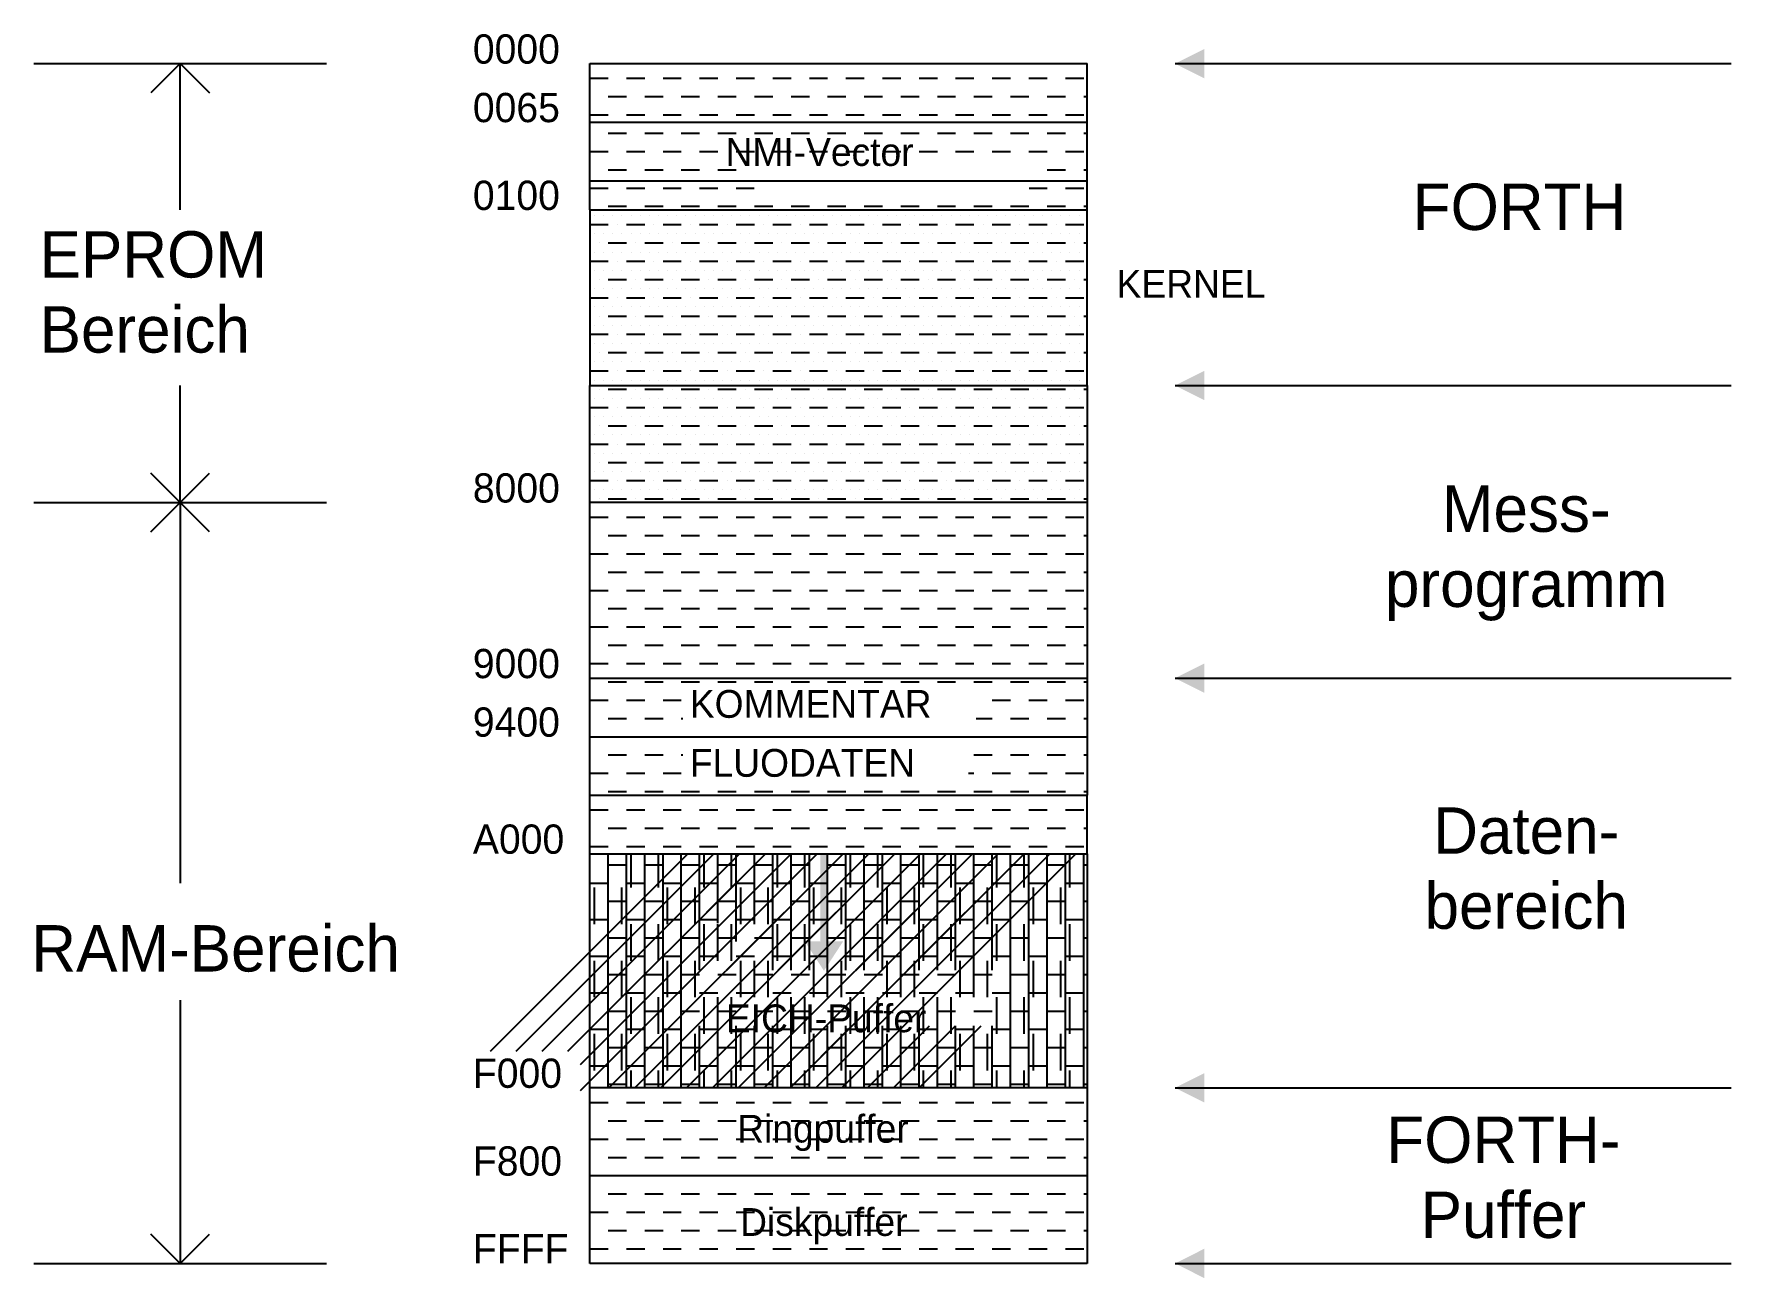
# Model space of a CAD drawing. Extents: x -1.8 to 9.8, y 0.3 to 8.8.
import ezdxf
from ezdxf.enums import TextEntityAlignment as Align

# ---------------------------------------------------------------- set-up
doc = ezdxf.new("R2010")
doc.units = 0
doc.layers.get('0').update_dxf_attribs({"linetype": 'CONTINUOUS'})

msp = doc.modelspace()

# ---------------------------------------------------------------- texts
at = {"color": 0}
for s, height, p in [('0000', 0.2, (1.2, 8.6)), ('0065', 0.2, (1.2, 8.2)), ('NMI-Vector', 0.1901, (2.927, 7.901)), ('0100', 0.2, (1.2, 7.6)), ('EPROM', 0.3169, (-1.761, 7.138)), ('KERNEL', 0.1901, (5.6, 7)), ('Bereich', 0.3169, (-1.761, 6.625)), ('8000', 0.2, (1.2, 5.6)), ('9000', 0.2, (1.2, 4.4)), ('KOMMENTAR', 0.1901, (2.683, 4.129)), ('9400', 0.2, (1.2, 4)), ('FLUODATEN', 0.1901, (2.683, 3.726)), ('A000', 0.2, (1.2, 3.2)), ('RAM-Bereich', 0.3169, (-1.818, 2.395)), ('F000', 0.2, (1.2, 1.6)), ('F800', 0.2, (1.2, 1)), ('FFFF', 0.2, (1.2, 0.4))]:
    msp.add_text(s, height=height, dxfattribs=at).set_placement(p)
for s, height, p in [('FORTH', 0.3169, (8.354, 7.463)), ('Mess-', 0.3169, (8.4, 5.4)), ('programm', 0.3169, (8.4, 4.887)), ('Daten-', 0.3169, (8.4, 3.2)), ('bereich', 0.3169, (8.4, 2.687)), ('EICH-Puffer', 0.19014, (3.615, 1.98)), ('Ringpuffer', 0.1901, (3.593, 1.225)), ('FORTH-', 0.3169, (8.244, 1.087)), ('Puffer', 0.3169, (8.244, 0.574)), ('Diskpuffer', 0.1901, (3.599, 0.588))]:
    msp.add_text(s, height=height, dxfattribs=at).set_placement(p, align=Align.CENTER)

# ---------------------------------------------------------------- blocks, each defined once
blk = doc.blocks.new('*X')
at = {"color": 0}
for p, q in [((2, 8.5), (2.125, 8.5)), ((2.25, 8.5), (2.375, 8.5)), ((2.5, 8.5), (2.625, 8.5)), ((2.75, 8.5), (2.875, 8.5)), ((3, 8.5), (3.125, 8.5)), ((3.25, 8.5), (3.375, 8.5)), ((3.5, 8.5), (3.625, 8.5)), ((3.75, 8.5), (3.875, 8.5)), ((4, 8.5), (4.125, 8.5)), ((4.25, 8.5), (4.375, 8.5)), ((4.5, 8.5), (4.625, 8.5)), ((4.75, 8.5), (4.875, 8.5)), ((5, 8.5), (5.125, 8.5)), ((5.25, 8.5), (5.375, 8.5)), ((2, 8.375), (2, 8.375)), ((2.125, 8.375), (2.25, 8.375)), ((2.375, 8.375), (2.5, 8.375)), ((2.625, 8.375), (2.75, 8.375)), ((2.875, 8.375), (3, 8.375)), ((3.125, 8.375), (3.25, 8.375)), ((3.375, 8.375), (3.5, 8.375)), ((3.625, 8.375), (3.75, 8.375)), ((3.875, 8.375), (4, 8.375)), ((4.125, 8.375), (4.25, 8.375)), ((4.375, 8.375), (4.5, 8.375)), ((4.625, 8.375), (4.75, 8.375)), ((4.875, 8.375), (5, 8.375)), ((5.125, 8.375), (5.25, 8.375)), ((5.375, 8.375), (5.4, 8.375)), ((2, 8.25), (2.125, 8.25)), ((2.25, 8.25), (2.375, 8.25)), ((2.5, 8.25), (2.625, 8.25)), ((2.75, 8.25), (2.875, 8.25)), ((3, 8.25), (3.125, 8.25)), ((3.25, 8.25), (3.375, 8.25)), ((3.5, 8.25), (3.625, 8.25)), ((3.75, 8.25), (3.875, 8.25)), ((4, 8.25), (4.125, 8.25)), ((4.25, 8.25), (4.375, 8.25)), ((4.5, 8.25), (4.625, 8.25)), ((4.75, 8.25), (4.875, 8.25)), ((5, 8.25), (5.125, 8.25)), ((5.25, 8.25), (5.375, 8.25)), ((2, 8.125), (2, 8.125)), ((2.125, 8.125), (2.25, 8.125)), ((2.375, 8.125), (2.5, 8.125)), ((2.625, 8.125), (2.75, 8.125)), ((2.875, 8.125), (3, 8.125)), ((3.125, 8.125), (3.25, 8.125)), ((3.375, 8.125), (3.5, 8.125)), ((3.625, 8.125), (3.75, 8.125)), ((3.875, 8.125), (4, 8.125)), ((4.125, 8.125), (4.25, 8.125)), ((4.375, 8.125), (4.5, 8.125)), ((4.625, 8.125), (4.75, 8.125)), ((4.875, 8.125), (5, 8.125)), ((5.125, 8.125), (5.25, 8.125)), ((5.375, 8.125), (5.4, 8.125)), ((2, 8), (2.125, 8)), ((2.25, 8), (2.375, 8)), ((2.5, 8), (2.625, 8)), ((2.75, 8), (2.875, 8)), ((3, 8), (3.125, 8)), ((3.25, 8), (3.375, 8)), ((3.5, 8), (3.625, 8)), ((3.75, 8), (3.875, 8)), ((4, 8), (4.125, 8)), ((4.25, 8), (4.375, 8)), ((4.5, 8), (4.625, 8)), ((4.75, 8), (4.875, 8)), ((5, 8), (5.125, 8)), ((5.25, 8), (5.375, 8)), ((2, 7.875), (2, 7.875)), ((2.125, 7.875), (2.25, 7.875)), ((2.375, 7.875), (2.5, 7.875)), ((2.625, 7.875), (2.75, 7.875)), ((2.875, 7.875), (3, 7.875)), ((5.125, 7.875), (5.25, 7.875)), ((5.375, 7.875), (5.4, 7.875)), ((2, 7.75), (2.125, 7.75)), ((2.25, 7.75), (2.375, 7.75)), ((2.5, 7.75), (2.625, 7.75)), ((2.75, 7.75), (2.875, 7.75)), ((3, 7.75), (3.1237, 7.75)), ((5.00247, 7.75), (5.125, 7.75)), ((5.25, 7.75), (5.375, 7.75)), ((2, 7.625), (2, 7.625)), ((2.03125, 7.5625), (2.03125, 7.5625)), ((2.09375, 7.5625), (2.09375, 7.5625)), ((2.125, 7.625), (2.25, 7.625)), ((2.15625, 7.5625), (2.15625, 7.5625)), ((2.21875, 7.5625), (2.21875, 7.5625)), ((2.28125, 7.5625), (2.28125, 7.5625)), ((2.34375, 7.5625), (2.34375, 7.5625)), ((2.375, 7.625), (2.5, 7.625)), ((2.40625, 7.5625), (2.40625, 7.5625)), ((2.46875, 7.5625), (2.46875, 7.5625)), ((2.53125, 7.5625), (2.53125, 7.5625)), ((2.59375, 7.5625), (2.59375, 7.5625)), ((2.625, 7.625), (2.75, 7.625)), ((2.65625, 7.5625), (2.65625, 7.5625)), ((2.71875, 7.5625), (2.71875, 7.5625)), ((2.78125, 7.5625), (2.78125, 7.5625)), ((2.84375, 7.5625), (2.84375, 7.5625)), ((2.875, 7.625), (3, 7.625)), ((2.90625, 7.5625), (2.90625, 7.5625)), ((2.96875, 7.5625), (2.96875, 7.5625)), ((3.03125, 7.5625), (3.03125, 7.5625)), ((3.09375, 7.5625), (3.09375, 7.5625)), ((3.125, 7.625), (3.25, 7.625)), ((3.15625, 7.5625), (3.15625, 7.5625)), ((3.21875, 7.5625), (3.21875, 7.5625)), ((3.28125, 7.5625), (3.28125, 7.5625)), ((3.34375, 7.5625), (3.34375, 7.5625)), ((3.375, 7.625), (3.5, 7.625)), ((3.40625, 7.5625), (3.40625, 7.5625)), ((3.46875, 7.5625), (3.46875, 7.5625)), ((3.53125, 7.5625), (3.53125, 7.5625)), ((3.59375, 7.5625), (3.59375, 7.5625)), ((3.625, 7.625), (3.75, 7.625)), ((3.65625, 7.5625), (3.65625, 7.5625)), ((3.71875, 7.5625), (3.71875, 7.5625)), ((3.78125, 7.5625), (3.78125, 7.5625)), ((3.84375, 7.5625), (3.84375, 7.5625)), ((3.875, 7.625), (4, 7.625)), ((3.90625, 7.5625), (3.90625, 7.5625)), ((3.96875, 7.5625), (3.96875, 7.5625)), ((4.03125, 7.5625), (4.03125, 7.5625)), ((4.09375, 7.5625), (4.09375, 7.5625)), ((4.125, 7.625), (4.25, 7.625)), ((4.15625, 7.5625), (4.15625, 7.5625)), ((4.21875, 7.5625), (4.21875, 7.5625)), ((4.28125, 7.5625), (4.28125, 7.5625)), ((4.34375, 7.5625), (4.34375, 7.5625)), ((4.375, 7.625), (4.5, 7.625)), ((4.40625, 7.5625), (4.40625, 7.5625)), ((4.46875, 7.5625), (4.46875, 7.5625)), ((4.53125, 7.5625), (4.53125, 7.5625)), ((4.59375, 7.5625), (4.59375, 7.5625)), ((4.625, 7.625), (4.75, 7.625)), ((4.65625, 7.5625), (4.65625, 7.5625)), ((4.71875, 7.5625), (4.71875, 7.5625)), ((4.78125, 7.5625), (4.78125, 7.5625)), ((4.84375, 7.5625), (4.84375, 7.5625)), ((4.875, 7.625), (5, 7.625)), ((4.90625, 7.5625), (4.90625, 7.5625)), ((4.96875, 7.5625), (4.96875, 7.5625)), ((5.03125, 7.5625), (5.03125, 7.5625)), ((5.09375, 7.5625), (5.09375, 7.5625)), ((5.125, 7.625), (5.25, 7.625)), ((5.15625, 7.5625), (5.15625, 7.5625)), ((5.21875, 7.5625), (5.21875, 7.5625)), ((5.28125, 7.5625), (5.28125, 7.5625)), ((5.34375, 7.5625), (5.34375, 7.5625)), ((5.375, 7.625), (5.4, 7.625)), ((2, 7.5), (2.125, 7.5)), ((2, 7.5), (2, 7.5)), ((2, 7.5), (2.125, 7.5)), ((2.03125, 7.4375), (2.03125, 7.4375)), ((2.0625, 7.5), (2.0625, 7.5)), ((2.09375, 7.4375), (2.09375, 7.4375)), ((2.125, 7.5), (2.125, 7.5)), ((2.15625, 7.4375), (2.15625, 7.4375)), ((2.1875, 7.5), (2.1875, 7.5)), ((2.21875, 7.4375), (2.21875, 7.4375)), ((2.25, 7.5), (2.375, 7.5)), ((2.25, 7.5), (2.25, 7.5)), ((2.25, 7.5), (2.375, 7.5)), ((2.28125, 7.4375), (2.28125, 7.4375)), ((2.3125, 7.5), (2.3125, 7.5)), ((2.34375, 7.4375), (2.34375, 7.4375)), ((2.375, 7.5), (2.375, 7.5)), ((2.40625, 7.4375), (2.40625, 7.4375)), ((2.4375, 7.5), (2.4375, 7.5)), ((2.46875, 7.4375), (2.46875, 7.4375)), ((2.5, 7.5), (2.625, 7.5)), ((2.5, 7.5), (2.5, 7.5)), ((2.5, 7.5), (2.625, 7.5)), ((2.53125, 7.4375), (2.53125, 7.4375)), ((2.5625, 7.5), (2.5625, 7.5)), ((2.59375, 7.4375), (2.59375, 7.4375)), ((2.625, 7.5), (2.625, 7.5)), ((2.65625, 7.4375), (2.65625, 7.4375)), ((2.6875, 7.5), (2.6875, 7.5)), ((2.71875, 7.4375), (2.71875, 7.4375)), ((2.75, 7.5), (2.875, 7.5)), ((2.75, 7.5), (2.75, 7.5)), ((2.75, 7.5), (2.875, 7.5)), ((2.78125, 7.4375), (2.78125, 7.4375)), ((2.8125, 7.5), (2.8125, 7.5)), ((2.84375, 7.4375), (2.84375, 7.4375)), ((2.875, 7.5), (2.875, 7.5)), ((2.90625, 7.4375), (2.90625, 7.4375)), ((2.9375, 7.5), (2.9375, 7.5)), ((2.96875, 7.4375), (2.96875, 7.4375)), ((3, 7.5), (3.125, 7.5)), ((3, 7.5), (3, 7.5)), ((3, 7.5), (3.125, 7.5)), ((3.03125, 7.4375), (3.03125, 7.4375)), ((3.0625, 7.5), (3.0625, 7.5)), ((3.09375, 7.4375), (3.09375, 7.4375)), ((3.125, 7.5), (3.125, 7.5)), ((3.15625, 7.4375), (3.15625, 7.4375)), ((3.1875, 7.5), (3.1875, 7.5)), ((3.21875, 7.4375), (3.21875, 7.4375)), ((3.25, 7.5), (3.375, 7.5)), ((3.25, 7.5), (3.25, 7.5)), ((3.25, 7.5), (3.375, 7.5)), ((3.28125, 7.4375), (3.28125, 7.4375)), ((3.3125, 7.5), (3.3125, 7.5)), ((3.34375, 7.4375), (3.34375, 7.4375)), ((3.375, 7.5), (3.375, 7.5)), ((3.40625, 7.4375), (3.40625, 7.4375)), ((3.4375, 7.5), (3.4375, 7.5)), ((3.46875, 7.4375), (3.46875, 7.4375)), ((3.5, 7.5), (3.625, 7.5)), ((3.5, 7.5), (3.5, 7.5)), ((3.5, 7.5), (3.625, 7.5)), ((3.53125, 7.4375), (3.53125, 7.4375)), ((3.5625, 7.5), (3.5625, 7.5)), ((3.59375, 7.4375), (3.59375, 7.4375)), ((3.625, 7.5), (3.625, 7.5)), ((3.65625, 7.4375), (3.65625, 7.4375)), ((3.6875, 7.5), (3.6875, 7.5)), ((3.71875, 7.4375), (3.71875, 7.4375)), ((3.75, 7.5), (3.875, 7.5)), ((3.75, 7.5), (3.75, 7.5)), ((3.75, 7.5), (3.875, 7.5)), ((3.78125, 7.4375), (3.78125, 7.4375)), ((3.8125, 7.5), (3.8125, 7.5)), ((3.84375, 7.4375), (3.84375, 7.4375)), ((3.875, 7.5), (3.875, 7.5)), ((3.90625, 7.4375), (3.90625, 7.4375)), ((3.9375, 7.5), (3.9375, 7.5)), ((3.96875, 7.4375), (3.96875, 7.4375)), ((4, 7.5), (4.125, 7.5)), ((4, 7.5), (4, 7.5)), ((4, 7.5), (4.125, 7.5)), ((4.03125, 7.4375), (4.03125, 7.4375)), ((4.0625, 7.5), (4.0625, 7.5)), ((4.09375, 7.4375), (4.09375, 7.4375)), ((4.125, 7.5), (4.125, 7.5)), ((4.15625, 7.4375), (4.15625, 7.4375)), ((4.1875, 7.5), (4.1875, 7.5)), ((4.21875, 7.4375), (4.21875, 7.4375)), ((4.25, 7.5), (4.375, 7.5)), ((4.25, 7.5), (4.25, 7.5)), ((4.25, 7.5), (4.375, 7.5)), ((4.28125, 7.4375), (4.28125, 7.4375)), ((4.3125, 7.5), (4.3125, 7.5)), ((4.34375, 7.4375), (4.34375, 7.4375)), ((4.375, 7.5), (4.375, 7.5)), ((4.40625, 7.4375), (4.40625, 7.4375)), ((4.4375, 7.5), (4.4375, 7.5)), ((4.46875, 7.4375), (4.46875, 7.4375)), ((4.5, 7.5), (4.625, 7.5)), ((4.5, 7.5), (4.5, 7.5)), ((4.5, 7.5), (4.625, 7.5)), ((4.53125, 7.4375), (4.53125, 7.4375)), ((4.5625, 7.5), (4.5625, 7.5)), ((4.59375, 7.4375), (4.59375, 7.4375)), ((4.625, 7.5), (4.625, 7.5)), ((4.65625, 7.4375), (4.65625, 7.4375)), ((4.6875, 7.5), (4.6875, 7.5)), ((4.71875, 7.4375), (4.71875, 7.4375)), ((4.75, 7.5), (4.875, 7.5)), ((4.75, 7.5), (4.75, 7.5)), ((4.75, 7.5), (4.875, 7.5)), ((4.78125, 7.4375), (4.78125, 7.4375)), ((4.8125, 7.5), (4.8125, 7.5)), ((4.84375, 7.4375), (4.84375, 7.4375)), ((4.875, 7.5), (4.875, 7.5)), ((4.90625, 7.4375), (4.90625, 7.4375)), ((4.9375, 7.5), (4.9375, 7.5)), ((4.96875, 7.4375), (4.96875, 7.4375)), ((5, 7.5), (5.125, 7.5)), ((5, 7.5), (5, 7.5)), ((5, 7.5), (5.125, 7.5)), ((5.03125, 7.4375), (5.03125, 7.4375)), ((5.0625, 7.5), (5.0625, 7.5)), ((5.09375, 7.4375), (5.09375, 7.4375)), ((5.125, 7.5), (5.125, 7.5)), ((5.15625, 7.4375), (5.15625, 7.4375)), ((5.1875, 7.5), (5.1875, 7.5)), ((5.21875, 7.4375), (5.21875, 7.4375)), ((5.25, 7.5), (5.375, 7.5)), ((5.25, 7.5), (5.25, 7.5)), ((5.25, 7.5), (5.375, 7.5)), ((5.28125, 7.4375), (5.28125, 7.4375)), ((5.3125, 7.5), (5.3125, 7.5)), ((5.34375, 7.4375), (5.34375, 7.4375)), ((5.375, 7.5), (5.375, 7.5)), ((2, 7.375), (2, 7.375)), ((2, 7.375), (2, 7.375)), ((2, 7.375), (2, 7.375)), ((2.03125, 7.3125), (2.03125, 7.3125)), ((2.0625, 7.375), (2.0625, 7.375)), ((2.09375, 7.3125), (2.09375, 7.3125)), ((2.125, 7.375), (2.25, 7.375)), ((2.125, 7.375), (2.125, 7.375)), ((2.125, 7.375), (2.25, 7.375)), ((2.15625, 7.3125), (2.15625, 7.3125)), ((2.1875, 7.375), (2.1875, 7.375)), ((2.21875, 7.3125), (2.21875, 7.3125)), ((2.25, 7.375), (2.25, 7.375)), ((2.28125, 7.3125), (2.28125, 7.3125)), ((2.3125, 7.375), (2.3125, 7.375)), ((2.34375, 7.3125), (2.34375, 7.3125)), ((2.375, 7.375), (2.5, 7.375)), ((2.375, 7.375), (2.375, 7.375)), ((2.375, 7.375), (2.5, 7.375)), ((2.40625, 7.3125), (2.40625, 7.3125)), ((2.4375, 7.375), (2.4375, 7.375)), ((2.46875, 7.3125), (2.46875, 7.3125)), ((2.5, 7.375), (2.5, 7.375)), ((2.53125, 7.3125), (2.53125, 7.3125)), ((2.5625, 7.375), (2.5625, 7.375)), ((2.59375, 7.3125), (2.59375, 7.3125)), ((2.625, 7.375), (2.75, 7.375)), ((2.625, 7.375), (2.625, 7.375)), ((2.625, 7.375), (2.75, 7.375)), ((2.65625, 7.3125), (2.65625, 7.3125)), ((2.6875, 7.375), (2.6875, 7.375)), ((2.71875, 7.3125), (2.71875, 7.3125)), ((2.75, 7.375), (2.75, 7.375)), ((2.78125, 7.3125), (2.78125, 7.3125)), ((2.8125, 7.375), (2.8125, 7.375)), ((2.84375, 7.3125), (2.84375, 7.3125)), ((2.875, 7.375), (3, 7.375)), ((2.875, 7.375), (2.875, 7.375)), ((2.875, 7.375), (3, 7.375)), ((2.90625, 7.3125), (2.90625, 7.3125)), ((2.9375, 7.375), (2.9375, 7.375)), ((2.96875, 7.3125), (2.96875, 7.3125)), ((3, 7.375), (3, 7.375)), ((3.03125, 7.3125), (3.03125, 7.3125)), ((3.0625, 7.375), (3.0625, 7.375)), ((3.09375, 7.3125), (3.09375, 7.3125)), ((3.125, 7.375), (3.25, 7.375)), ((3.125, 7.375), (3.125, 7.375)), ((3.125, 7.375), (3.25, 7.375)), ((3.15625, 7.3125), (3.15625, 7.3125)), ((3.1875, 7.375), (3.1875, 7.375)), ((3.21875, 7.3125), (3.21875, 7.3125)), ((3.25, 7.375), (3.25, 7.375)), ((3.28125, 7.3125), (3.28125, 7.3125)), ((3.3125, 7.375), (3.3125, 7.375)), ((3.34375, 7.3125), (3.34375, 7.3125)), ((3.375, 7.375), (3.5, 7.375)), ((3.375, 7.375), (3.375, 7.375)), ((3.375, 7.375), (3.5, 7.375)), ((3.40625, 7.3125), (3.40625, 7.3125)), ((3.4375, 7.375), (3.4375, 7.375)), ((3.46875, 7.3125), (3.46875, 7.3125)), ((3.5, 7.375), (3.5, 7.375)), ((3.53125, 7.3125), (3.53125, 7.3125)), ((3.5625, 7.375), (3.5625, 7.375)), ((3.59375, 7.3125), (3.59375, 7.3125)), ((3.625, 7.375), (3.75, 7.375)), ((3.625, 7.375), (3.625, 7.375)), ((3.625, 7.375), (3.75, 7.375)), ((3.65625, 7.3125), (3.65625, 7.3125)), ((3.6875, 7.375), (3.6875, 7.375)), ((3.71875, 7.3125), (3.71875, 7.3125)), ((3.75, 7.375), (3.75, 7.375)), ((3.78125, 7.3125), (3.78125, 7.3125)), ((3.8125, 7.375), (3.8125, 7.375)), ((3.84375, 7.3125), (3.84375, 7.3125)), ((3.875, 7.375), (4, 7.375)), ((3.875, 7.375), (3.875, 7.375)), ((3.875, 7.375), (4, 7.375)), ((3.90625, 7.3125), (3.90625, 7.3125)), ((3.9375, 7.375), (3.9375, 7.375)), ((3.96875, 7.3125), (3.96875, 7.3125)), ((4, 7.375), (4, 7.375)), ((4.03125, 7.3125), (4.03125, 7.3125)), ((4.0625, 7.375), (4.0625, 7.375)), ((4.09375, 7.3125), (4.09375, 7.3125)), ((4.125, 7.375), (4.25, 7.375)), ((4.125, 7.375), (4.125, 7.375)), ((4.125, 7.375), (4.25, 7.375)), ((4.15625, 7.3125), (4.15625, 7.3125)), ((4.1875, 7.375), (4.1875, 7.375)), ((4.21875, 7.3125), (4.21875, 7.3125)), ((4.25, 7.375), (4.25, 7.375)), ((4.28125, 7.3125), (4.28125, 7.3125)), ((4.3125, 7.375), (4.3125, 7.375)), ((4.34375, 7.3125), (4.34375, 7.3125)), ((4.375, 7.375), (4.5, 7.375)), ((4.375, 7.375), (4.375, 7.375)), ((4.375, 7.375), (4.5, 7.375)), ((4.40625, 7.3125), (4.40625, 7.3125)), ((4.4375, 7.375), (4.4375, 7.375)), ((4.46875, 7.3125), (4.46875, 7.3125)), ((4.5, 7.375), (4.5, 7.375)), ((4.53125, 7.3125), (4.53125, 7.3125)), ((4.5625, 7.375), (4.5625, 7.375)), ((4.59375, 7.3125), (4.59375, 7.3125)), ((4.625, 7.375), (4.75, 7.375)), ((4.625, 7.375), (4.625, 7.375)), ((4.625, 7.375), (4.75, 7.375)), ((4.65625, 7.3125), (4.65625, 7.3125)), ((4.6875, 7.375), (4.6875, 7.375)), ((4.71875, 7.3125), (4.71875, 7.3125)), ((4.75, 7.375), (4.75, 7.375)), ((4.78125, 7.3125), (4.78125, 7.3125)), ((4.8125, 7.375), (4.8125, 7.375)), ((4.84375, 7.3125), (4.84375, 7.3125)), ((4.875, 7.375), (5, 7.375)), ((4.875, 7.375), (4.875, 7.375)), ((4.875, 7.375), (5, 7.375)), ((4.90625, 7.3125), (4.90625, 7.3125)), ((4.9375, 7.375), (4.9375, 7.375)), ((4.96875, 7.3125), (4.96875, 7.3125)), ((5, 7.375), (5, 7.375)), ((5.03125, 7.3125), (5.03125, 7.3125)), ((5.0625, 7.375), (5.0625, 7.375)), ((5.09375, 7.3125), (5.09375, 7.3125)), ((5.125, 7.375), (5.25, 7.375)), ((5.125, 7.375), (5.125, 7.375)), ((5.125, 7.375), (5.25, 7.375)), ((5.15625, 7.3125), (5.15625, 7.3125)), ((5.1875, 7.375), (5.1875, 7.375)), ((5.21875, 7.3125), (5.21875, 7.3125)), ((5.25, 7.375), (5.25, 7.375)), ((5.28125, 7.3125), (5.28125, 7.3125)), ((5.3125, 7.375), (5.3125, 7.375)), ((5.34375, 7.3125), (5.34375, 7.3125)), ((5.375, 7.375), (5.4, 7.375)), ((5.375, 7.375), (5.375, 7.375)), ((5.375, 7.375), (5.4, 7.375)), ((2, 7.25), (2.125, 7.25)), ((2, 7.25), (2, 7.25)), ((2, 7.25), (2.125, 7.25)), ((2.0625, 7.25), (2.0625, 7.25)), ((2.125, 7.25), (2.125, 7.25)), ((2.1875, 7.25), (2.1875, 7.25)), ((2.25, 7.25), (2.375, 7.25)), ((2.25, 7.25), (2.25, 7.25)), ((2.25, 7.25), (2.375, 7.25)), ((2.3125, 7.25), (2.3125, 7.25)), ((2.375, 7.25), (2.375, 7.25)), ((2.4375, 7.25), (2.4375, 7.25)), ((2.5, 7.25), (2.625, 7.25)), ((2.5, 7.25), (2.5, 7.25)), ((2.5, 7.25), (2.625, 7.25)), ((2.5625, 7.25), (2.5625, 7.25)), ((2.625, 7.25), (2.625, 7.25)), ((2.6875, 7.25), (2.6875, 7.25)), ((2.75, 7.25), (2.875, 7.25)), ((2.75, 7.25), (2.75, 7.25)), ((2.75, 7.25), (2.875, 7.25)), ((2.8125, 7.25), (2.8125, 7.25)), ((2.875, 7.25), (2.875, 7.25)), ((2.9375, 7.25), (2.9375, 7.25)), ((3, 7.25), (3.125, 7.25)), ((3, 7.25), (3, 7.25)), ((3, 7.25), (3.125, 7.25)), ((3.0625, 7.25), (3.0625, 7.25)), ((3.125, 7.25), (3.125, 7.25)), ((3.1875, 7.25), (3.1875, 7.25)), ((3.25, 7.25), (3.375, 7.25)), ((3.25, 7.25), (3.25, 7.25)), ((3.25, 7.25), (3.375, 7.25)), ((3.3125, 7.25), (3.3125, 7.25)), ((3.375, 7.25), (3.375, 7.25)), ((3.4375, 7.25), (3.4375, 7.25)), ((3.5, 7.25), (3.625, 7.25)), ((3.5, 7.25), (3.5, 7.25)), ((3.5, 7.25), (3.625, 7.25)), ((3.5625, 7.25), (3.5625, 7.25)), ((3.625, 7.25), (3.625, 7.25)), ((3.6875, 7.25), (3.6875, 7.25)), ((3.75, 7.25), (3.875, 7.25)), ((3.75, 7.25), (3.75, 7.25)), ((3.75, 7.25), (3.875, 7.25)), ((3.8125, 7.25), (3.8125, 7.25)), ((3.875, 7.25), (3.875, 7.25)), ((3.9375, 7.25), (3.9375, 7.25)), ((4, 7.25), (4.125, 7.25)), ((4, 7.25), (4, 7.25)), ((4, 7.25), (4.125, 7.25)), ((4.0625, 7.25), (4.0625, 7.25)), ((4.125, 7.25), (4.125, 7.25)), ((4.1875, 7.25), (4.1875, 7.25)), ((4.25, 7.25), (4.375, 7.25)), ((4.25, 7.25), (4.25, 7.25)), ((4.25, 7.25), (4.375, 7.25)), ((4.3125, 7.25), (4.3125, 7.25)), ((4.375, 7.25), (4.375, 7.25)), ((4.4375, 7.25), (4.4375, 7.25)), ((4.5, 7.25), (4.625, 7.25)), ((4.5, 7.25), (4.5, 7.25)), ((4.5, 7.25), (4.625, 7.25)), ((4.5625, 7.25), (4.5625, 7.25)), ((4.625, 7.25), (4.625, 7.25)), ((4.6875, 7.25), (4.6875, 7.25)), ((4.75, 7.25), (4.875, 7.25)), ((4.75, 7.25), (4.75, 7.25)), ((4.75, 7.25), (4.875, 7.25)), ((4.8125, 7.25), (4.8125, 7.25)), ((4.875, 7.25), (4.875, 7.25)), ((4.9375, 7.25), (4.9375, 7.25)), ((5, 7.25), (5.125, 7.25)), ((5, 7.25), (5, 7.25)), ((5, 7.25), (5.125, 7.25)), ((5.0625, 7.25), (5.0625, 7.25)), ((5.125, 7.25), (5.125, 7.25)), ((5.1875, 7.25), (5.1875, 7.25)), ((5.25, 7.25), (5.375, 7.25)), ((5.25, 7.25), (5.25, 7.25)), ((5.25, 7.25), (5.375, 7.25)), ((5.3125, 7.25), (5.3125, 7.25)), ((5.375, 7.25), (5.375, 7.25)), ((2, 7.125), (2, 7.125)), ((2, 7.125), (2, 7.125)), ((2, 7.125), (2, 7.125)), ((2.03125, 7.1875), (2.03125, 7.1875)), ((2.0625, 7.125), (2.0625, 7.125)), ((2.09375, 7.1875), (2.09375, 7.1875)), ((2.125, 7.125), (2.25, 7.125)), ((2.125, 7.125), (2.125, 7.125)), ((2.125, 7.125), (2.25, 7.125)), ((2.15625, 7.1875), (2.15625, 7.1875)), ((2.1875, 7.125), (2.1875, 7.125)), ((2.21875, 7.1875), (2.21875, 7.1875)), ((2.25, 7.125), (2.25, 7.125)), ((2.28125, 7.1875), (2.28125, 7.1875)), ((2.3125, 7.125), (2.3125, 7.125)), ((2.34375, 7.1875), (2.34375, 7.1875)), ((2.375, 7.125), (2.5, 7.125)), ((2.375, 7.125), (2.375, 7.125)), ((2.375, 7.125), (2.5, 7.125)), ((2.40625, 7.1875), (2.40625, 7.1875)), ((2.4375, 7.125), (2.4375, 7.125)), ((2.46875, 7.1875), (2.46875, 7.1875)), ((2.5, 7.125), (2.5, 7.125)), ((2.53125, 7.1875), (2.53125, 7.1875)), ((2.5625, 7.125), (2.5625, 7.125)), ((2.59375, 7.1875), (2.59375, 7.1875)), ((2.625, 7.125), (2.75, 7.125)), ((2.625, 7.125), (2.625, 7.125)), ((2.625, 7.125), (2.75, 7.125)), ((2.65625, 7.1875), (2.65625, 7.1875)), ((2.6875, 7.125), (2.6875, 7.125)), ((2.71875, 7.1875), (2.71875, 7.1875)), ((2.75, 7.125), (2.75, 7.125)), ((2.78125, 7.1875), (2.78125, 7.1875)), ((2.8125, 7.125), (2.8125, 7.125)), ((2.84375, 7.1875), (2.84375, 7.1875)), ((2.875, 7.125), (3, 7.125)), ((2.875, 7.125), (2.875, 7.125)), ((2.875, 7.125), (3, 7.125)), ((2.90625, 7.1875), (2.90625, 7.1875)), ((2.9375, 7.125), (2.9375, 7.125)), ((2.96875, 7.1875), (2.96875, 7.1875)), ((3, 7.125), (3, 7.125)), ((3.03125, 7.1875), (3.03125, 7.1875)), ((3.0625, 7.125), (3.0625, 7.125)), ((3.09375, 7.1875), (3.09375, 7.1875)), ((3.125, 7.125), (3.25, 7.125)), ((3.125, 7.125), (3.125, 7.125)), ((3.125, 7.125), (3.25, 7.125)), ((3.15625, 7.1875), (3.15625, 7.1875)), ((3.1875, 7.125), (3.1875, 7.125)), ((3.21875, 7.1875), (3.21875, 7.1875)), ((3.25, 7.125), (3.25, 7.125)), ((3.28125, 7.1875), (3.28125, 7.1875)), ((3.3125, 7.125), (3.3125, 7.125)), ((3.34375, 7.1875), (3.34375, 7.1875)), ((3.375, 7.125), (3.5, 7.125)), ((3.375, 7.125), (3.375, 7.125)), ((3.375, 7.125), (3.5, 7.125)), ((3.40625, 7.1875), (3.40625, 7.1875)), ((3.4375, 7.125), (3.4375, 7.125)), ((3.46875, 7.1875), (3.46875, 7.1875)), ((3.5, 7.125), (3.5, 7.125)), ((3.53125, 7.1875), (3.53125, 7.1875)), ((3.5625, 7.125), (3.5625, 7.125)), ((3.59375, 7.1875), (3.59375, 7.1875)), ((3.625, 7.125), (3.75, 7.125)), ((3.625, 7.125), (3.625, 7.125)), ((3.625, 7.125), (3.75, 7.125)), ((3.65625, 7.1875), (3.65625, 7.1875)), ((3.6875, 7.125), (3.6875, 7.125)), ((3.71875, 7.1875), (3.71875, 7.1875)), ((3.75, 7.125), (3.75, 7.125)), ((3.78125, 7.1875), (3.78125, 7.1875)), ((3.8125, 7.125), (3.8125, 7.125)), ((3.84375, 7.1875), (3.84375, 7.1875)), ((3.875, 7.125), (4, 7.125)), ((3.875, 7.125), (3.875, 7.125)), ((3.875, 7.125), (4, 7.125)), ((3.90625, 7.1875), (3.90625, 7.1875)), ((3.9375, 7.125), (3.9375, 7.125)), ((3.96875, 7.1875), (3.96875, 7.1875)), ((4, 7.125), (4, 7.125)), ((4.03125, 7.1875), (4.03125, 7.1875)), ((4.0625, 7.125), (4.0625, 7.125)), ((4.09375, 7.1875), (4.09375, 7.1875)), ((4.125, 7.125), (4.25, 7.125)), ((4.125, 7.125), (4.125, 7.125)), ((4.125, 7.125), (4.25, 7.125)), ((4.15625, 7.1875), (4.15625, 7.1875)), ((4.1875, 7.125), (4.1875, 7.125)), ((4.21875, 7.1875), (4.21875, 7.1875)), ((4.25, 7.125), (4.25, 7.125)), ((4.28125, 7.1875), (4.28125, 7.1875)), ((4.3125, 7.125), (4.3125, 7.125)), ((4.34375, 7.1875), (4.34375, 7.1875)), ((4.375, 7.125), (4.5, 7.125)), ((4.375, 7.125), (4.375, 7.125)), ((4.375, 7.125), (4.5, 7.125)), ((4.40625, 7.1875), (4.40625, 7.1875)), ((4.4375, 7.125), (4.4375, 7.125)), ((4.46875, 7.1875), (4.46875, 7.1875)), ((4.5, 7.125), (4.5, 7.125)), ((4.53125, 7.1875), (4.53125, 7.1875)), ((4.5625, 7.125), (4.5625, 7.125)), ((4.59375, 7.1875), (4.59375, 7.1875)), ((4.625, 7.125), (4.75, 7.125)), ((4.625, 7.125), (4.625, 7.125)), ((4.625, 7.125), (4.75, 7.125)), ((4.65625, 7.1875), (4.65625, 7.1875)), ((4.6875, 7.125), (4.6875, 7.125)), ((4.71875, 7.1875), (4.71875, 7.1875)), ((4.75, 7.125), (4.75, 7.125)), ((4.78125, 7.1875), (4.78125, 7.1875)), ((4.8125, 7.125), (4.8125, 7.125)), ((4.84375, 7.1875), (4.84375, 7.1875)), ((4.875, 7.125), (5, 7.125)), ((4.875, 7.125), (4.875, 7.125)), ((4.875, 7.125), (5, 7.125)), ((4.90625, 7.1875), (4.90625, 7.1875)), ((4.9375, 7.125), (4.9375, 7.125)), ((4.96875, 7.1875), (4.96875, 7.1875)), ((5, 7.125), (5, 7.125)), ((5.03125, 7.1875), (5.03125, 7.1875)), ((5.0625, 7.125), (5.0625, 7.125)), ((5.09375, 7.1875), (5.09375, 7.1875)), ((5.125, 7.125), (5.25, 7.125)), ((5.125, 7.125), (5.125, 7.125)), ((5.125, 7.125), (5.25, 7.125)), ((5.15625, 7.1875), (5.15625, 7.1875)), ((5.1875, 7.125), (5.1875, 7.125)), ((5.21875, 7.1875), (5.21875, 7.1875)), ((5.25, 7.125), (5.25, 7.125)), ((5.28125, 7.1875), (5.28125, 7.1875)), ((5.3125, 7.125), (5.3125, 7.125)), ((5.34375, 7.1875), (5.34375, 7.1875)), ((5.375, 7.125), (5.4, 7.125)), ((5.375, 7.125), (5.375, 7.125)), ((5.375, 7.125), (5.4, 7.125)), ((2, 7), (2.125, 7)), ((2, 7), (2, 7)), ((2, 7), (2.125, 7)), ((2.03125, 7.0625), (2.03125, 7.0625)), ((2.0625, 7), (2.0625, 7)), ((2.09375, 7.0625), (2.09375, 7.0625)), ((2.125, 7), (2.125, 7)), ((2.15625, 7.0625), (2.15625, 7.0625)), ((2.1875, 7), (2.1875, 7)), ((2.21875, 7.0625), (2.21875, 7.0625)), ((2.25, 7), (2.375, 7)), ((2.25, 7), (2.25, 7)), ((2.25, 7), (2.375, 7)), ((2.28125, 7.0625), (2.28125, 7.0625)), ((2.3125, 7), (2.3125, 7)), ((2.34375, 7.0625), (2.34375, 7.0625)), ((2.375, 7), (2.375, 7)), ((2.40625, 7.0625), (2.40625, 7.0625)), ((2.4375, 7), (2.4375, 7)), ((2.46875, 7.0625), (2.46875, 7.0625)), ((2.5, 7), (2.625, 7)), ((2.5, 7), (2.5, 7)), ((2.5, 7), (2.625, 7)), ((2.53125, 7.0625), (2.53125, 7.0625)), ((2.5625, 7), (2.5625, 7)), ((2.59375, 7.0625), (2.59375, 7.0625)), ((2.625, 7), (2.625, 7)), ((2.65625, 7.0625), (2.65625, 7.0625)), ((2.6875, 7), (2.6875, 7)), ((2.71875, 7.0625), (2.71875, 7.0625)), ((2.75, 7), (2.875, 7)), ((2.75, 7), (2.75, 7)), ((2.75, 7), (2.875, 7)), ((2.78125, 7.0625), (2.78125, 7.0625)), ((2.8125, 7), (2.8125, 7)), ((2.84375, 7.0625), (2.84375, 7.0625)), ((2.875, 7), (2.875, 7)), ((2.90625, 7.0625), (2.90625, 7.0625)), ((2.9375, 7), (2.9375, 7)), ((2.96875, 7.0625), (2.96875, 7.0625)), ((3, 7), (3.125, 7)), ((3, 7), (3, 7)), ((3, 7), (3.125, 7)), ((3.03125, 7.0625), (3.03125, 7.0625)), ((3.0625, 7), (3.0625, 7)), ((3.09375, 7.0625), (3.09375, 7.0625)), ((3.125, 7), (3.125, 7)), ((3.15625, 7.0625), (3.15625, 7.0625)), ((3.1875, 7), (3.1875, 7)), ((3.21875, 7.0625), (3.21875, 7.0625)), ((3.25, 7), (3.375, 7)), ((3.25, 7), (3.25, 7)), ((3.25, 7), (3.375, 7)), ((3.28125, 7.0625), (3.28125, 7.0625)), ((3.3125, 7), (3.3125, 7)), ((3.34375, 7.0625), (3.34375, 7.0625)), ((3.375, 7), (3.375, 7)), ((3.40625, 7.0625), (3.40625, 7.0625)), ((3.4375, 7), (3.4375, 7)), ((3.46875, 7.0625), (3.46875, 7.0625)), ((3.5, 7), (3.625, 7)), ((3.5, 7), (3.5, 7)), ((3.5, 7), (3.625, 7)), ((3.53125, 7.0625), (3.53125, 7.0625)), ((3.5625, 7), (3.5625, 7)), ((3.59375, 7.0625), (3.59375, 7.0625)), ((3.625, 7), (3.625, 7)), ((3.65625, 7.0625), (3.65625, 7.0625)), ((3.6875, 7), (3.6875, 7)), ((3.71875, 7.0625), (3.71875, 7.0625)), ((3.75, 7), (3.875, 7)), ((3.75, 7), (3.75, 7)), ((3.75, 7), (3.875, 7)), ((3.78125, 7.0625), (3.78125, 7.0625)), ((3.8125, 7), (3.8125, 7)), ((3.84375, 7.0625), (3.84375, 7.0625)), ((3.875, 7), (3.875, 7)), ((3.90625, 7.0625), (3.90625, 7.0625)), ((3.9375, 7), (3.9375, 7)), ((3.96875, 7.0625), (3.96875, 7.0625)), ((4, 7), (4.125, 7)), ((4, 7), (4, 7)), ((4, 7), (4.125, 7)), ((4.03125, 7.0625), (4.03125, 7.0625)), ((4.0625, 7), (4.0625, 7)), ((4.09375, 7.0625), (4.09375, 7.0625)), ((4.125, 7), (4.125, 7)), ((4.15625, 7.0625), (4.15625, 7.0625)), ((4.1875, 7), (4.1875, 7)), ((4.21875, 7.0625), (4.21875, 7.0625)), ((4.25, 7), (4.375, 7)), ((4.25, 7), (4.25, 7)), ((4.25, 7), (4.375, 7)), ((4.28125, 7.0625), (4.28125, 7.0625)), ((4.3125, 7), (4.3125, 7)), ((4.34375, 7.0625), (4.34375, 7.0625)), ((4.375, 7), (4.375, 7)), ((4.40625, 7.0625), (4.40625, 7.0625)), ((4.4375, 7), (4.4375, 7)), ((4.46875, 7.0625), (4.46875, 7.0625)), ((4.5, 7), (4.625, 7)), ((4.5, 7), (4.5, 7)), ((4.5, 7), (4.625, 7)), ((4.53125, 7.0625), (4.53125, 7.0625)), ((4.5625, 7), (4.5625, 7)), ((4.59375, 7.0625), (4.59375, 7.0625)), ((4.625, 7), (4.625, 7)), ((4.65625, 7.0625), (4.65625, 7.0625)), ((4.6875, 7), (4.6875, 7)), ((4.71875, 7.0625), (4.71875, 7.0625)), ((4.75, 7), (4.875, 7)), ((4.75, 7), (4.75, 7)), ((4.75, 7), (4.875, 7)), ((4.78125, 7.0625), (4.78125, 7.0625)), ((4.8125, 7), (4.8125, 7)), ((4.84375, 7.0625), (4.84375, 7.0625)), ((4.875, 7), (4.875, 7)), ((4.90625, 7.0625), (4.90625, 7.0625)), ((4.9375, 7), (4.9375, 7)), ((4.96875, 7.0625), (4.96875, 7.0625)), ((5, 7), (5.125, 7)), ((5, 7), (5, 7)), ((5, 7), (5.125, 7)), ((5.03125, 7.0625), (5.03125, 7.0625)), ((5.0625, 7), (5.0625, 7)), ((5.09375, 7.0625), (5.09375, 7.0625)), ((5.125, 7), (5.125, 7)), ((5.15625, 7.0625), (5.15625, 7.0625)), ((5.1875, 7), (5.1875, 7)), ((5.21875, 7.0625), (5.21875, 7.0625)), ((5.25, 7), (5.375, 7)), ((5.25, 7), (5.25, 7)), ((5.25, 7), (5.375, 7)), ((5.28125, 7.0625), (5.28125, 7.0625)), ((5.3125, 7), (5.3125, 7)), ((5.34375, 7.0625), (5.34375, 7.0625)), ((5.375, 7), (5.375, 7)), ((2, 6.875), (2, 6.875)), ((2, 6.875), (2, 6.875)), ((2, 6.875), (2, 6.875)), ((2, 6.875), (2, 6.875)), ((2.03125, 6.9375), (2.03125, 6.9375)), ((2.03125, 6.9375), (2.03125, 6.9375)), ((2.0625, 6.875), (2.0625, 6.875)), ((2.0625, 6.875), (2.0625, 6.875)), ((2.09375, 6.9375), (2.09375, 6.9375)), ((2.09375, 6.9375), (2.09375, 6.9375)), ((2.125, 6.875), (2.25, 6.875)), ((2.125, 6.875), (2.125, 6.875)), ((2.125, 6.875), (2.125, 6.875)), ((2.125, 6.875), (2.25, 6.875)), ((2.15625, 6.9375), (2.15625, 6.9375)), ((2.15625, 6.9375), (2.15625, 6.9375)), ((2.1875, 6.875), (2.1875, 6.875)), ((2.1875, 6.875), (2.1875, 6.875)), ((2.21875, 6.9375), (2.21875, 6.9375)), ((2.21875, 6.9375), (2.21875, 6.9375)), ((2.25, 6.875), (2.25, 6.875)), ((2.25, 6.875), (2.25, 6.875)), ((2.28125, 6.9375), (2.28125, 6.9375)), ((2.28125, 6.9375), (2.28125, 6.9375)), ((2.3125, 6.875), (2.3125, 6.875)), ((2.3125, 6.875), (2.3125, 6.875)), ((2.34375, 6.9375), (2.34375, 6.9375)), ((2.34375, 6.9375), (2.34375, 6.9375)), ((2.375, 6.875), (2.5, 6.875)), ((2.375, 6.875), (2.375, 6.875)), ((2.375, 6.875), (2.375, 6.875)), ((2.375, 6.875), (2.5, 6.875)), ((2.40625, 6.9375), (2.40625, 6.9375)), ((2.40625, 6.9375), (2.40625, 6.9375)), ((2.4375, 6.875), (2.4375, 6.875)), ((2.4375, 6.875), (2.4375, 6.875)), ((2.46875, 6.9375), (2.46875, 6.9375)), ((2.46875, 6.9375), (2.46875, 6.9375)), ((2.5, 6.875), (2.5, 6.875)), ((2.5, 6.875), (2.5, 6.875)), ((2.53125, 6.9375), (2.53125, 6.9375)), ((2.53125, 6.9375), (2.53125, 6.9375)), ((2.5625, 6.875), (2.5625, 6.875)), ((2.5625, 6.875), (2.5625, 6.875)), ((2.59375, 6.9375), (2.59375, 6.9375)), ((2.59375, 6.9375), (2.59375, 6.9375)), ((2.625, 6.875), (2.75, 6.875)), ((2.625, 6.875), (2.625, 6.875)), ((2.625, 6.875), (2.625, 6.875)), ((2.625, 6.875), (2.75, 6.875)), ((2.65625, 6.9375), (2.65625, 6.9375)), ((2.65625, 6.9375), (2.65625, 6.9375)), ((2.6875, 6.875), (2.6875, 6.875)), ((2.6875, 6.875), (2.6875, 6.875)), ((2.71875, 6.9375), (2.71875, 6.9375)), ((2.71875, 6.9375), (2.71875, 6.9375)), ((2.75, 6.875), (2.75, 6.875)), ((2.75, 6.875), (2.75, 6.875)), ((2.78125, 6.9375), (2.78125, 6.9375)), ((2.78125, 6.9375), (2.78125, 6.9375)), ((2.8125, 6.875), (2.8125, 6.875)), ((2.8125, 6.875), (2.8125, 6.875)), ((2.84375, 6.9375), (2.84375, 6.9375)), ((2.84375, 6.9375), (2.84375, 6.9375)), ((2.875, 6.875), (3, 6.875)), ((2.875, 6.875), (2.875, 6.875)), ((2.875, 6.875), (2.875, 6.875)), ((2.875, 6.875), (3, 6.875)), ((2.90625, 6.9375), (2.90625, 6.9375)), ((2.90625, 6.9375), (2.90625, 6.9375)), ((2.9375, 6.875), (2.9375, 6.875)), ((2.9375, 6.875), (2.9375, 6.875)), ((2.96875, 6.9375), (2.96875, 6.9375)), ((2.96875, 6.9375), (2.96875, 6.9375)), ((3, 6.875), (3, 6.875)), ((3, 6.875), (3, 6.875)), ((3.03125, 6.9375), (3.03125, 6.9375)), ((3.03125, 6.9375), (3.03125, 6.9375)), ((3.0625, 6.875), (3.0625, 6.875)), ((3.0625, 6.875), (3.0625, 6.875)), ((3.09375, 6.9375), (3.09375, 6.9375)), ((3.09375, 6.9375), (3.09375, 6.9375)), ((3.125, 6.875), (3.25, 6.875)), ((3.125, 6.875), (3.125, 6.875)), ((3.125, 6.875), (3.125, 6.875)), ((3.125, 6.875), (3.25, 6.875)), ((3.15625, 6.9375), (3.15625, 6.9375)), ((3.15625, 6.9375), (3.15625, 6.9375)), ((3.1875, 6.875), (3.1875, 6.875)), ((3.1875, 6.875), (3.1875, 6.875)), ((3.21875, 6.9375), (3.21875, 6.9375)), ((3.21875, 6.9375), (3.21875, 6.9375)), ((3.25, 6.875), (3.25, 6.875)), ((3.25, 6.875), (3.25, 6.875)), ((3.28125, 6.9375), (3.28125, 6.9375)), ((3.28125, 6.9375), (3.28125, 6.9375)), ((3.3125, 6.875), (3.3125, 6.875)), ((3.3125, 6.875), (3.3125, 6.875)), ((3.34375, 6.9375), (3.34375, 6.9375)), ((3.34375, 6.9375), (3.34375, 6.9375)), ((3.375, 6.875), (3.5, 6.875)), ((3.375, 6.875), (3.375, 6.875)), ((3.375, 6.875), (3.375, 6.875)), ((3.375, 6.875), (3.5, 6.875)), ((3.40625, 6.9375), (3.40625, 6.9375)), ((3.40625, 6.9375), (3.40625, 6.9375)), ((3.4375, 6.875), (3.4375, 6.875)), ((3.4375, 6.875), (3.4375, 6.875)), ((3.46875, 6.9375), (3.46875, 6.9375)), ((3.46875, 6.9375), (3.46875, 6.9375)), ((3.5, 6.875), (3.5, 6.875)), ((3.5, 6.875), (3.5, 6.875)), ((3.53125, 6.9375), (3.53125, 6.9375)), ((3.53125, 6.9375), (3.53125, 6.9375)), ((3.5625, 6.875), (3.5625, 6.875)), ((3.5625, 6.875), (3.5625, 6.875)), ((3.59375, 6.9375), (3.59375, 6.9375)), ((3.59375, 6.9375), (3.59375, 6.9375)), ((3.625, 6.875), (3.75, 6.875)), ((3.625, 6.875), (3.625, 6.875)), ((3.625, 6.875), (3.625, 6.875)), ((3.625, 6.875), (3.75, 6.875)), ((3.65625, 6.9375), (3.65625, 6.9375)), ((3.65625, 6.9375), (3.65625, 6.9375)), ((3.6875, 6.875), (3.6875, 6.875)), ((3.6875, 6.875), (3.6875, 6.875)), ((3.71875, 6.9375), (3.71875, 6.9375)), ((3.71875, 6.9375), (3.71875, 6.9375)), ((3.75, 6.875), (3.75, 6.875)), ((3.75, 6.875), (3.75, 6.875)), ((3.78125, 6.9375), (3.78125, 6.9375)), ((3.78125, 6.9375), (3.78125, 6.9375)), ((3.8125, 6.875), (3.8125, 6.875)), ((3.8125, 6.875), (3.8125, 6.875)), ((3.84375, 6.9375), (3.84375, 6.9375)), ((3.84375, 6.9375), (3.84375, 6.9375)), ((3.875, 6.875), (4, 6.875)), ((3.875, 6.875), (3.875, 6.875)), ((3.875, 6.875), (3.875, 6.875)), ((3.875, 6.875), (4, 6.875)), ((3.90625, 6.9375), (3.90625, 6.9375)), ((3.90625, 6.9375), (3.90625, 6.9375)), ((3.9375, 6.875), (3.9375, 6.875)), ((3.9375, 6.875), (3.9375, 6.875)), ((3.96875, 6.9375), (3.96875, 6.9375)), ((3.96875, 6.9375), (3.96875, 6.9375)), ((4, 6.875), (4, 6.875)), ((4, 6.875), (4, 6.875)), ((4.03125, 6.9375), (4.03125, 6.9375)), ((4.03125, 6.9375), (4.03125, 6.9375)), ((4.0625, 6.875), (4.0625, 6.875)), ((4.0625, 6.875), (4.0625, 6.875)), ((4.09375, 6.9375), (4.09375, 6.9375)), ((4.09375, 6.9375), (4.09375, 6.9375)), ((4.125, 6.875), (4.25, 6.875)), ((4.125, 6.875), (4.125, 6.875)), ((4.125, 6.875), (4.125, 6.875)), ((4.125, 6.875), (4.25, 6.875)), ((4.15625, 6.9375), (4.15625, 6.9375)), ((4.15625, 6.9375), (4.15625, 6.9375)), ((4.1875, 6.875), (4.1875, 6.875)), ((4.1875, 6.875), (4.1875, 6.875)), ((4.21875, 6.9375), (4.21875, 6.9375)), ((4.21875, 6.9375), (4.21875, 6.9375)), ((4.25, 6.875), (4.25, 6.875)), ((4.25, 6.875), (4.25, 6.875)), ((4.28125, 6.9375), (4.28125, 6.9375)), ((4.28125, 6.9375), (4.28125, 6.9375)), ((4.3125, 6.875), (4.3125, 6.875)), ((4.3125, 6.875), (4.3125, 6.875)), ((4.34375, 6.9375), (4.34375, 6.9375)), ((4.34375, 6.9375), (4.34375, 6.9375)), ((4.375, 6.875), (4.5, 6.875)), ((4.375, 6.875), (4.375, 6.875)), ((4.375, 6.875), (4.375, 6.875)), ((4.375, 6.875), (4.5, 6.875)), ((4.40625, 6.9375), (4.40625, 6.9375)), ((4.40625, 6.9375), (4.40625, 6.9375)), ((4.4375, 6.875), (4.4375, 6.875)), ((4.4375, 6.875), (4.4375, 6.875)), ((4.46875, 6.9375), (4.46875, 6.9375)), ((4.46875, 6.9375), (4.46875, 6.9375)), ((4.5, 6.875), (4.5, 6.875)), ((4.5, 6.875), (4.5, 6.875)), ((4.53125, 6.9375), (4.53125, 6.9375)), ((4.53125, 6.9375), (4.53125, 6.9375)), ((4.5625, 6.875), (4.5625, 6.875)), ((4.5625, 6.875), (4.5625, 6.875)), ((4.59375, 6.9375), (4.59375, 6.9375)), ((4.59375, 6.9375), (4.59375, 6.9375)), ((4.625, 6.875), (4.75, 6.875)), ((4.625, 6.875), (4.625, 6.875)), ((4.625, 6.875), (4.625, 6.875)), ((4.625, 6.875), (4.75, 6.875)), ((4.65625, 6.9375), (4.65625, 6.9375)), ((4.65625, 6.9375), (4.65625, 6.9375)), ((4.6875, 6.875), (4.6875, 6.875)), ((4.6875, 6.875), (4.6875, 6.875)), ((4.71875, 6.9375), (4.71875, 6.9375)), ((4.71875, 6.9375), (4.71875, 6.9375)), ((4.75, 6.875), (4.75, 6.875)), ((4.75, 6.875), (4.75, 6.875)), ((4.78125, 6.9375), (4.78125, 6.9375)), ((4.78125, 6.9375), (4.78125, 6.9375)), ((4.8125, 6.875), (4.8125, 6.875)), ((4.8125, 6.875), (4.8125, 6.875)), ((4.84375, 6.9375), (4.84375, 6.9375)), ((4.84375, 6.9375), (4.84375, 6.9375)), ((4.875, 6.875), (5, 6.875)), ((4.875, 6.875), (4.875, 6.875)), ((4.875, 6.875), (4.875, 6.875)), ((4.875, 6.875), (5, 6.875)), ((4.90625, 6.9375), (4.90625, 6.9375)), ((4.90625, 6.9375), (4.90625, 6.9375)), ((4.9375, 6.875), (4.9375, 6.875)), ((4.9375, 6.875), (4.9375, 6.875)), ((4.96875, 6.9375), (4.96875, 6.9375)), ((4.96875, 6.9375), (4.96875, 6.9375)), ((5, 6.875), (5, 6.875)), ((5, 6.875), (5, 6.875)), ((5.03125, 6.9375), (5.03125, 6.9375)), ((5.03125, 6.9375), (5.03125, 6.9375)), ((5.0625, 6.875), (5.0625, 6.875)), ((5.0625, 6.875), (5.0625, 6.875)), ((5.09375, 6.9375), (5.09375, 6.9375)), ((5.09375, 6.9375), (5.09375, 6.9375)), ((5.125, 6.875), (5.25, 6.875)), ((5.125, 6.875), (5.125, 6.875)), ((5.125, 6.875), (5.125, 6.875)), ((5.125, 6.875), (5.25, 6.875)), ((5.15625, 6.9375), (5.15625, 6.9375)), ((5.15625, 6.9375), (5.15625, 6.9375)), ((5.1875, 6.875), (5.1875, 6.875)), ((5.1875, 6.875), (5.1875, 6.875)), ((5.21875, 6.9375), (5.21875, 6.9375)), ((5.21875, 6.9375), (5.21875, 6.9375)), ((5.25, 6.875), (5.25, 6.875)), ((5.25, 6.875), (5.25, 6.875)), ((5.28125, 6.9375), (5.28125, 6.9375)), ((5.28125, 6.9375), (5.28125, 6.9375)), ((5.3125, 6.875), (5.3125, 6.875)), ((5.3125, 6.875), (5.3125, 6.875)), ((5.34375, 6.9375), (5.34375, 6.9375)), ((5.34375, 6.9375), (5.34375, 6.9375)), ((5.375, 6.875), (5.4, 6.875)), ((5.375, 6.875), (5.375, 6.875)), ((5.375, 6.875), (5.375, 6.875)), ((5.375, 6.875), (5.4, 6.875)), ((2, 6.75), (2.125, 6.75)), ((2, 6.75), (2, 6.75)), ((2, 6.75), (2, 6.75)), ((2, 6.75), (2.125, 6.75)), ((2.03125, 6.8125), (2.03125, 6.8125)), ((2.03125, 6.8125), (2.03125, 6.8125)), ((2.0625, 6.75), (2.0625, 6.75)), ((2.0625, 6.75), (2.0625, 6.75)), ((2.09375, 6.8125), (2.09375, 6.8125)), ((2.09375, 6.8125), (2.09375, 6.8125)), ((2.125, 6.75), (2.125, 6.75)), ((2.125, 6.75), (2.125, 6.75)), ((2.15625, 6.8125), (2.15625, 6.8125)), ((2.15625, 6.8125), (2.15625, 6.8125)), ((2.1875, 6.75), (2.1875, 6.75)), ((2.1875, 6.75), (2.1875, 6.75)), ((2.21875, 6.8125), (2.21875, 6.8125)), ((2.21875, 6.8125), (2.21875, 6.8125)), ((2.25, 6.75), (2.375, 6.75)), ((2.25, 6.75), (2.25, 6.75)), ((2.25, 6.75), (2.25, 6.75)), ((2.25, 6.75), (2.375, 6.75)), ((2.28125, 6.8125), (2.28125, 6.8125)), ((2.28125, 6.8125), (2.28125, 6.8125)), ((2.3125, 6.75), (2.3125, 6.75)), ((2.3125, 6.75), (2.3125, 6.75)), ((2.34375, 6.8125), (2.34375, 6.8125)), ((2.34375, 6.8125), (2.34375, 6.8125)), ((2.375, 6.75), (2.375, 6.75)), ((2.375, 6.75), (2.375, 6.75)), ((2.40625, 6.8125), (2.40625, 6.8125)), ((2.40625, 6.8125), (2.40625, 6.8125)), ((2.4375, 6.75), (2.4375, 6.75)), ((2.4375, 6.75), (2.4375, 6.75)), ((2.46875, 6.8125), (2.46875, 6.8125)), ((2.46875, 6.8125), (2.46875, 6.8125)), ((2.5, 6.75), (2.625, 6.75)), ((2.5, 6.75), (2.5, 6.75)), ((2.5, 6.75), (2.5, 6.75)), ((2.5, 6.75), (2.625, 6.75)), ((2.53125, 6.8125), (2.53125, 6.8125)), ((2.53125, 6.8125), (2.53125, 6.8125)), ((2.5625, 6.75), (2.5625, 6.75)), ((2.5625, 6.75), (2.5625, 6.75)), ((2.59375, 6.8125), (2.59375, 6.8125)), ((2.59375, 6.8125), (2.59375, 6.8125)), ((2.625, 6.75), (2.625, 6.75)), ((2.625, 6.75), (2.625, 6.75)), ((2.65625, 6.8125), (2.65625, 6.8125)), ((2.65625, 6.8125), (2.65625, 6.8125)), ((2.6875, 6.75), (2.6875, 6.75)), ((2.6875, 6.75), (2.6875, 6.75)), ((2.71875, 6.8125), (2.71875, 6.8125)), ((2.71875, 6.8125), (2.71875, 6.8125)), ((2.75, 6.75), (2.875, 6.75)), ((2.75, 6.75), (2.75, 6.75)), ((2.75, 6.75), (2.75, 6.75)), ((2.75, 6.75), (2.875, 6.75)), ((2.78125, 6.8125), (2.78125, 6.8125)), ((2.78125, 6.8125), (2.78125, 6.8125)), ((2.8125, 6.75), (2.8125, 6.75)), ((2.8125, 6.75), (2.8125, 6.75)), ((2.84375, 6.8125), (2.84375, 6.8125)), ((2.84375, 6.8125), (2.84375, 6.8125)), ((2.875, 6.75), (2.875, 6.75)), ((2.875, 6.75), (2.875, 6.75)), ((2.90625, 6.8125), (2.90625, 6.8125)), ((2.90625, 6.8125), (2.90625, 6.8125)), ((2.9375, 6.75), (2.9375, 6.75)), ((2.9375, 6.75), (2.9375, 6.75)), ((2.96875, 6.8125), (2.96875, 6.8125)), ((2.96875, 6.8125), (2.96875, 6.8125)), ((3, 6.75), (3.125, 6.75)), ((3, 6.75), (3, 6.75)), ((3, 6.75), (3, 6.75)), ((3, 6.75), (3.125, 6.75)), ((3.03125, 6.8125), (3.03125, 6.8125)), ((3.03125, 6.8125), (3.03125, 6.8125)), ((3.0625, 6.75), (3.0625, 6.75)), ((3.0625, 6.75), (3.0625, 6.75)), ((3.09375, 6.8125), (3.09375, 6.8125)), ((3.09375, 6.8125), (3.09375, 6.8125)), ((3.125, 6.75), (3.125, 6.75)), ((3.125, 6.75), (3.125, 6.75)), ((3.15625, 6.8125), (3.15625, 6.8125)), ((3.15625, 6.8125), (3.15625, 6.8125)), ((3.1875, 6.75), (3.1875, 6.75)), ((3.1875, 6.75), (3.1875, 6.75)), ((3.21875, 6.8125), (3.21875, 6.8125)), ((3.21875, 6.8125), (3.21875, 6.8125)), ((3.25, 6.75), (3.375, 6.75)), ((3.25, 6.75), (3.25, 6.75)), ((3.25, 6.75), (3.25, 6.75)), ((3.25, 6.75), (3.375, 6.75)), ((3.28125, 6.8125), (3.28125, 6.8125)), ((3.28125, 6.8125), (3.28125, 6.8125)), ((3.3125, 6.75), (3.3125, 6.75)), ((3.3125, 6.75), (3.3125, 6.75)), ((3.34375, 6.8125), (3.34375, 6.8125)), ((3.34375, 6.8125), (3.34375, 6.8125)), ((3.375, 6.75), (3.375, 6.75)), ((3.375, 6.75), (3.375, 6.75)), ((3.40625, 6.8125), (3.40625, 6.8125)), ((3.40625, 6.8125), (3.40625, 6.8125)), ((3.4375, 6.75), (3.4375, 6.75)), ((3.4375, 6.75), (3.4375, 6.75)), ((3.46875, 6.8125), (3.46875, 6.8125)), ((3.46875, 6.8125), (3.46875, 6.8125)), ((3.5, 6.75), (3.625, 6.75)), ((3.5, 6.75), (3.5, 6.75)), ((3.5, 6.75), (3.5, 6.75)), ((3.5, 6.75), (3.625, 6.75)), ((3.53125, 6.8125), (3.53125, 6.8125)), ((3.53125, 6.8125), (3.53125, 6.8125)), ((3.5625, 6.75), (3.5625, 6.75)), ((3.5625, 6.75), (3.5625, 6.75)), ((3.59375, 6.8125), (3.59375, 6.8125)), ((3.59375, 6.8125), (3.59375, 6.8125)), ((3.625, 6.75), (3.625, 6.75)), ((3.625, 6.75), (3.625, 6.75)), ((3.65625, 6.8125), (3.65625, 6.8125)), ((3.65625, 6.8125), (3.65625, 6.8125)), ((3.6875, 6.75), (3.6875, 6.75)), ((3.6875, 6.75), (3.6875, 6.75)), ((3.71875, 6.8125), (3.71875, 6.8125)), ((3.71875, 6.8125), (3.71875, 6.8125)), ((3.75, 6.75), (3.875, 6.75)), ((3.75, 6.75), (3.75, 6.75)), ((3.75, 6.75), (3.75, 6.75)), ((3.75, 6.75), (3.875, 6.75)), ((3.78125, 6.8125), (3.78125, 6.8125)), ((3.78125, 6.8125), (3.78125, 6.8125)), ((3.8125, 6.75), (3.8125, 6.75)), ((3.8125, 6.75), (3.8125, 6.75)), ((3.84375, 6.8125), (3.84375, 6.8125)), ((3.84375, 6.8125), (3.84375, 6.8125)), ((3.875, 6.75), (3.875, 6.75)), ((3.875, 6.75), (3.875, 6.75)), ((3.90625, 6.8125), (3.90625, 6.8125)), ((3.90625, 6.8125), (3.90625, 6.8125)), ((3.9375, 6.75), (3.9375, 6.75)), ((3.9375, 6.75), (3.9375, 6.75)), ((3.96875, 6.8125), (3.96875, 6.8125)), ((3.96875, 6.8125), (3.96875, 6.8125)), ((4, 6.75), (4.125, 6.75)), ((4, 6.75), (4, 6.75)), ((4, 6.75), (4, 6.75)), ((4, 6.75), (4.125, 6.75)), ((4.03125, 6.8125), (4.03125, 6.8125)), ((4.03125, 6.8125), (4.03125, 6.8125)), ((4.0625, 6.75), (4.0625, 6.75)), ((4.0625, 6.75), (4.0625, 6.75)), ((4.09375, 6.8125), (4.09375, 6.8125)), ((4.09375, 6.8125), (4.09375, 6.8125)), ((4.125, 6.75), (4.125, 6.75)), ((4.125, 6.75), (4.125, 6.75)), ((4.15625, 6.8125), (4.15625, 6.8125)), ((4.15625, 6.8125), (4.15625, 6.8125)), ((4.1875, 6.75), (4.1875, 6.75)), ((4.1875, 6.75), (4.1875, 6.75)), ((4.21875, 6.8125), (4.21875, 6.8125)), ((4.21875, 6.8125), (4.21875, 6.8125)), ((4.25, 6.75), (4.375, 6.75)), ((4.25, 6.75), (4.25, 6.75)), ((4.25, 6.75), (4.25, 6.75)), ((4.25, 6.75), (4.375, 6.75)), ((4.28125, 6.8125), (4.28125, 6.8125)), ((4.28125, 6.8125), (4.28125, 6.8125)), ((4.3125, 6.75), (4.3125, 6.75)), ((4.3125, 6.75), (4.3125, 6.75)), ((4.34375, 6.8125), (4.34375, 6.8125)), ((4.34375, 6.8125), (4.34375, 6.8125)), ((4.375, 6.75), (4.375, 6.75)), ((4.375, 6.75), (4.375, 6.75)), ((4.40625, 6.8125), (4.40625, 6.8125)), ((4.40625, 6.8125), (4.40625, 6.8125)), ((4.4375, 6.75), (4.4375, 6.75)), ((4.4375, 6.75), (4.4375, 6.75)), ((4.46875, 6.8125), (4.46875, 6.8125)), ((4.46875, 6.8125), (4.46875, 6.8125)), ((4.5, 6.75), (4.625, 6.75)), ((4.5, 6.75), (4.5, 6.75)), ((4.5, 6.75), (4.5, 6.75)), ((4.5, 6.75), (4.625, 6.75)), ((4.53125, 6.8125), (4.53125, 6.8125)), ((4.53125, 6.8125), (4.53125, 6.8125)), ((4.5625, 6.75), (4.5625, 6.75)), ((4.5625, 6.75), (4.5625, 6.75)), ((4.59375, 6.8125), (4.59375, 6.8125)), ((4.59375, 6.8125), (4.59375, 6.8125)), ((4.625, 6.75), (4.625, 6.75)), ((4.625, 6.75), (4.625, 6.75)), ((4.65625, 6.8125), (4.65625, 6.8125)), ((4.65625, 6.8125), (4.65625, 6.8125)), ((4.6875, 6.75), (4.6875, 6.75)), ((4.6875, 6.75), (4.6875, 6.75)), ((4.71875, 6.8125), (4.71875, 6.8125)), ((4.71875, 6.8125), (4.71875, 6.8125)), ((4.75, 6.75), (4.875, 6.75)), ((4.75, 6.75), (4.75, 6.75)), ((4.75, 6.75), (4.75, 6.75)), ((4.75, 6.75), (4.875, 6.75)), ((4.78125, 6.8125), (4.78125, 6.8125)), ((4.78125, 6.8125), (4.78125, 6.8125)), ((4.8125, 6.75), (4.8125, 6.75)), ((4.8125, 6.75), (4.8125, 6.75)), ((4.84375, 6.8125), (4.84375, 6.8125)), ((4.84375, 6.8125), (4.84375, 6.8125)), ((4.875, 6.75), (4.875, 6.75)), ((4.875, 6.75), (4.875, 6.75)), ((4.90625, 6.8125), (4.90625, 6.8125)), ((4.90625, 6.8125), (4.90625, 6.8125)), ((4.9375, 6.75), (4.9375, 6.75)), ((4.9375, 6.75), (4.9375, 6.75)), ((4.96875, 6.8125), (4.96875, 6.8125)), ((4.96875, 6.8125), (4.96875, 6.8125)), ((5, 6.75), (5.125, 6.75)), ((5, 6.75), (5, 6.75)), ((5, 6.75), (5, 6.75)), ((5, 6.75), (5.125, 6.75)), ((5.03125, 6.8125), (5.03125, 6.8125)), ((5.03125, 6.8125), (5.03125, 6.8125)), ((5.0625, 6.75), (5.0625, 6.75)), ((5.0625, 6.75), (5.0625, 6.75)), ((5.09375, 6.8125), (5.09375, 6.8125)), ((5.09375, 6.8125), (5.09375, 6.8125)), ((5.125, 6.75), (5.125, 6.75)), ((5.125, 6.75), (5.125, 6.75)), ((5.15625, 6.8125), (5.15625, 6.8125)), ((5.15625, 6.8125), (5.15625, 6.8125)), ((5.1875, 6.75), (5.1875, 6.75)), ((5.1875, 6.75), (5.1875, 6.75)), ((5.21875, 6.8125), (5.21875, 6.8125)), ((5.21875, 6.8125), (5.21875, 6.8125)), ((5.25, 6.75), (5.375, 6.75)), ((5.25, 6.75), (5.25, 6.75)), ((5.25, 6.75), (5.25, 6.75)), ((5.25, 6.75), (5.375, 6.75)), ((5.28125, 6.8125), (5.28125, 6.8125)), ((5.28125, 6.8125), (5.28125, 6.8125)), ((5.3125, 6.75), (5.3125, 6.75)), ((5.3125, 6.75), (5.3125, 6.75)), ((5.34375, 6.8125), (5.34375, 6.8125)), ((5.34375, 6.8125), (5.34375, 6.8125)), ((5.375, 6.75), (5.375, 6.75)), ((5.375, 6.75), (5.375, 6.75)), ((2, 6.625), (2, 6.625)), ((2, 6.625), (2, 6.625)), ((2, 6.625), (2, 6.625)), ((2, 6.625), (2, 6.625)), ((2.03125, 6.6875), (2.03125, 6.6875)), ((2.03125, 6.6875), (2.03125, 6.6875)), ((2.0625, 6.625), (2.0625, 6.625)), ((2.0625, 6.625), (2.0625, 6.625)), ((2.09375, 6.6875), (2.09375, 6.6875)), ((2.09375, 6.6875), (2.09375, 6.6875)), ((2.125, 6.625), (2.25, 6.625)), ((2.125, 6.625), (2.125, 6.625)), ((2.125, 6.625), (2.125, 6.625)), ((2.125, 6.625), (2.25, 6.625)), ((2.15625, 6.6875), (2.15625, 6.6875)), ((2.15625, 6.6875), (2.15625, 6.6875)), ((2.1875, 6.625), (2.1875, 6.625)), ((2.1875, 6.625), (2.1875, 6.625)), ((2.21875, 6.6875), (2.21875, 6.6875)), ((2.21875, 6.6875), (2.21875, 6.6875)), ((2.25, 6.625), (2.25, 6.625)), ((2.25, 6.625), (2.25, 6.625)), ((2.28125, 6.6875), (2.28125, 6.6875)), ((2.28125, 6.6875), (2.28125, 6.6875)), ((2.3125, 6.625), (2.3125, 6.625)), ((2.3125, 6.625), (2.3125, 6.625)), ((2.34375, 6.6875), (2.34375, 6.6875)), ((2.34375, 6.6875), (2.34375, 6.6875)), ((2.375, 6.625), (2.5, 6.625)), ((2.375, 6.625), (2.375, 6.625)), ((2.375, 6.625), (2.375, 6.625)), ((2.375, 6.625), (2.5, 6.625)), ((2.40625, 6.6875), (2.40625, 6.6875)), ((2.40625, 6.6875), (2.40625, 6.6875)), ((2.4375, 6.625), (2.4375, 6.625)), ((2.4375, 6.625), (2.4375, 6.625)), ((2.46875, 6.6875), (2.46875, 6.6875)), ((2.46875, 6.6875), (2.46875, 6.6875)), ((2.5, 6.625), (2.5, 6.625)), ((2.5, 6.625), (2.5, 6.625)), ((2.53125, 6.6875), (2.53125, 6.6875)), ((2.53125, 6.6875), (2.53125, 6.6875)), ((2.5625, 6.625), (2.5625, 6.625)), ((2.5625, 6.625), (2.5625, 6.625)), ((2.59375, 6.6875), (2.59375, 6.6875)), ((2.59375, 6.6875), (2.59375, 6.6875)), ((2.625, 6.625), (2.75, 6.625)), ((2.625, 6.625), (2.625, 6.625)), ((2.625, 6.625), (2.625, 6.625)), ((2.625, 6.625), (2.75, 6.625)), ((2.65625, 6.6875), (2.65625, 6.6875)), ((2.65625, 6.6875), (2.65625, 6.6875)), ((2.6875, 6.625), (2.6875, 6.625)), ((2.6875, 6.625), (2.6875, 6.625)), ((2.71875, 6.6875), (2.71875, 6.6875)), ((2.71875, 6.6875), (2.71875, 6.6875)), ((2.75, 6.625), (2.75, 6.625)), ((2.75, 6.625), (2.75, 6.625)), ((2.78125, 6.6875), (2.78125, 6.6875)), ((2.78125, 6.6875), (2.78125, 6.6875)), ((2.8125, 6.625), (2.8125, 6.625)), ((2.8125, 6.625), (2.8125, 6.625)), ((2.84375, 6.6875), (2.84375, 6.6875)), ((2.84375, 6.6875), (2.84375, 6.6875)), ((2.875, 6.625), (3, 6.625)), ((2.875, 6.625), (2.875, 6.625)), ((2.875, 6.625), (2.875, 6.625)), ((2.875, 6.625), (3, 6.625)), ((2.90625, 6.6875), (2.90625, 6.6875)), ((2.90625, 6.6875), (2.90625, 6.6875)), ((2.9375, 6.625), (2.9375, 6.625)), ((2.9375, 6.625), (2.9375, 6.625)), ((2.96875, 6.6875), (2.96875, 6.6875)), ((2.96875, 6.6875), (2.96875, 6.6875)), ((3, 6.625), (3, 6.625)), ((3, 6.625), (3, 6.625)), ((3.03125, 6.6875), (3.03125, 6.6875)), ((3.03125, 6.6875), (3.03125, 6.6875)), ((3.0625, 6.625), (3.0625, 6.625)), ((3.0625, 6.625), (3.0625, 6.625)), ((3.09375, 6.6875), (3.09375, 6.6875)), ((3.09375, 6.6875), (3.09375, 6.6875)), ((3.125, 6.625), (3.25, 6.625)), ((3.125, 6.625), (3.125, 6.625)), ((3.125, 6.625), (3.125, 6.625)), ((3.125, 6.625), (3.25, 6.625)), ((3.15625, 6.6875), (3.15625, 6.6875)), ((3.15625, 6.6875), (3.15625, 6.6875)), ((3.1875, 6.625), (3.1875, 6.625)), ((3.1875, 6.625), (3.1875, 6.625)), ((3.21875, 6.6875), (3.21875, 6.6875)), ((3.21875, 6.6875), (3.21875, 6.6875)), ((3.25, 6.625), (3.25, 6.625)), ((3.25, 6.625), (3.25, 6.625)), ((3.28125, 6.6875), (3.28125, 6.6875)), ((3.28125, 6.6875), (3.28125, 6.6875)), ((3.3125, 6.625), (3.3125, 6.625)), ((3.3125, 6.625), (3.3125, 6.625)), ((3.34375, 6.6875), (3.34375, 6.6875)), ((3.34375, 6.6875), (3.34375, 6.6875)), ((3.375, 6.625), (3.5, 6.625)), ((3.375, 6.625), (3.375, 6.625)), ((3.375, 6.625), (3.375, 6.625)), ((3.375, 6.625), (3.5, 6.625)), ((3.40625, 6.6875), (3.40625, 6.6875)), ((3.40625, 6.6875), (3.40625, 6.6875)), ((3.4375, 6.625), (3.4375, 6.625)), ((3.4375, 6.625), (3.4375, 6.625)), ((3.46875, 6.6875), (3.46875, 6.6875)), ((3.46875, 6.6875), (3.46875, 6.6875)), ((3.5, 6.625), (3.5, 6.625)), ((3.5, 6.625), (3.5, 6.625)), ((3.53125, 6.6875), (3.53125, 6.6875)), ((3.53125, 6.6875), (3.53125, 6.6875)), ((3.5625, 6.625), (3.5625, 6.625)), ((3.5625, 6.625), (3.5625, 6.625)), ((3.59375, 6.6875), (3.59375, 6.6875)), ((3.59375, 6.6875), (3.59375, 6.6875)), ((3.625, 6.625), (3.75, 6.625)), ((3.625, 6.625), (3.625, 6.625)), ((3.625, 6.625), (3.625, 6.625)), ((3.625, 6.625), (3.75, 6.625)), ((3.65625, 6.6875), (3.65625, 6.6875)), ((3.65625, 6.6875), (3.65625, 6.6875)), ((3.6875, 6.625), (3.6875, 6.625)), ((3.6875, 6.625), (3.6875, 6.625)), ((3.71875, 6.6875), (3.71875, 6.6875)), ((3.71875, 6.6875), (3.71875, 6.6875)), ((3.75, 6.625), (3.75, 6.625)), ((3.75, 6.625), (3.75, 6.625)), ((3.78125, 6.6875), (3.78125, 6.6875)), ((3.78125, 6.6875), (3.78125, 6.6875)), ((3.8125, 6.625), (3.8125, 6.625)), ((3.8125, 6.625), (3.8125, 6.625)), ((3.84375, 6.6875), (3.84375, 6.6875)), ((3.84375, 6.6875), (3.84375, 6.6875)), ((3.875, 6.625), (4, 6.625)), ((3.875, 6.625), (3.875, 6.625)), ((3.875, 6.625), (3.875, 6.625)), ((3.875, 6.625), (4, 6.625)), ((3.90625, 6.6875), (3.90625, 6.6875)), ((3.90625, 6.6875), (3.90625, 6.6875)), ((3.9375, 6.625), (3.9375, 6.625)), ((3.9375, 6.625), (3.9375, 6.625)), ((3.96875, 6.6875), (3.96875, 6.6875)), ((3.96875, 6.6875), (3.96875, 6.6875)), ((4, 6.625), (4, 6.625)), ((4, 6.625), (4, 6.625)), ((4.03125, 6.6875), (4.03125, 6.6875)), ((4.03125, 6.6875), (4.03125, 6.6875)), ((4.0625, 6.625), (4.0625, 6.625)), ((4.0625, 6.625), (4.0625, 6.625)), ((4.09375, 6.6875), (4.09375, 6.6875)), ((4.09375, 6.6875), (4.09375, 6.6875)), ((4.125, 6.625), (4.25, 6.625)), ((4.125, 6.625), (4.125, 6.625)), ((4.125, 6.625), (4.125, 6.625)), ((4.125, 6.625), (4.25, 6.625)), ((4.15625, 6.6875), (4.15625, 6.6875)), ((4.15625, 6.6875), (4.15625, 6.6875)), ((4.1875, 6.625), (4.1875, 6.625)), ((4.1875, 6.625), (4.1875, 6.625)), ((4.21875, 6.6875), (4.21875, 6.6875)), ((4.21875, 6.6875), (4.21875, 6.6875)), ((4.25, 6.625), (4.25, 6.625)), ((4.25, 6.625), (4.25, 6.625)), ((4.28125, 6.6875), (4.28125, 6.6875)), ((4.28125, 6.6875), (4.28125, 6.6875)), ((4.3125, 6.625), (4.3125, 6.625)), ((4.3125, 6.625), (4.3125, 6.625)), ((4.34375, 6.6875), (4.34375, 6.6875)), ((4.34375, 6.6875), (4.34375, 6.6875)), ((4.375, 6.625), (4.5, 6.625)), ((4.375, 6.625), (4.375, 6.625)), ((4.375, 6.625), (4.375, 6.625)), ((4.375, 6.625), (4.5, 6.625)), ((4.40625, 6.6875), (4.40625, 6.6875)), ((4.40625, 6.6875), (4.40625, 6.6875)), ((4.4375, 6.625), (4.4375, 6.625)), ((4.4375, 6.625), (4.4375, 6.625)), ((4.46875, 6.6875), (4.46875, 6.6875)), ((4.46875, 6.6875), (4.46875, 6.6875)), ((4.5, 6.625), (4.5, 6.625)), ((4.5, 6.625), (4.5, 6.625)), ((4.53125, 6.6875), (4.53125, 6.6875)), ((4.53125, 6.6875), (4.53125, 6.6875)), ((4.5625, 6.625), (4.5625, 6.625)), ((4.5625, 6.625), (4.5625, 6.625)), ((4.59375, 6.6875), (4.59375, 6.6875)), ((4.59375, 6.6875), (4.59375, 6.6875)), ((4.625, 6.625), (4.75, 6.625)), ((4.625, 6.625), (4.625, 6.625)), ((4.625, 6.625), (4.625, 6.625)), ((4.625, 6.625), (4.75, 6.625)), ((4.65625, 6.6875), (4.65625, 6.6875)), ((4.65625, 6.6875), (4.65625, 6.6875)), ((4.6875, 6.625), (4.6875, 6.625)), ((4.6875, 6.625), (4.6875, 6.625)), ((4.71875, 6.6875), (4.71875, 6.6875)), ((4.71875, 6.6875), (4.71875, 6.6875)), ((4.75, 6.625), (4.75, 6.625)), ((4.75, 6.625), (4.75, 6.625)), ((4.78125, 6.6875), (4.78125, 6.6875)), ((4.78125, 6.6875), (4.78125, 6.6875)), ((4.8125, 6.625), (4.8125, 6.625)), ((4.8125, 6.625), (4.8125, 6.625)), ((4.84375, 6.6875), (4.84375, 6.6875)), ((4.84375, 6.6875), (4.84375, 6.6875)), ((4.875, 6.625), (5, 6.625)), ((4.875, 6.625), (4.875, 6.625)), ((4.875, 6.625), (4.875, 6.625)), ((4.875, 6.625), (5, 6.625)), ((4.90625, 6.6875), (4.90625, 6.6875)), ((4.90625, 6.6875), (4.90625, 6.6875)), ((4.9375, 6.625), (4.9375, 6.625)), ((4.9375, 6.625), (4.9375, 6.625)), ((4.96875, 6.6875), (4.96875, 6.6875)), ((4.96875, 6.6875), (4.96875, 6.6875)), ((5, 6.625), (5, 6.625)), ((5, 6.625), (5, 6.625)), ((5.03125, 6.6875), (5.03125, 6.6875)), ((5.03125, 6.6875), (5.03125, 6.6875)), ((5.0625, 6.625), (5.0625, 6.625)), ((5.0625, 6.625), (5.0625, 6.625)), ((5.09375, 6.6875), (5.09375, 6.6875)), ((5.09375, 6.6875), (5.09375, 6.6875)), ((5.125, 6.625), (5.25, 6.625)), ((5.125, 6.625), (5.125, 6.625)), ((5.125, 6.625), (5.125, 6.625)), ((5.125, 6.625), (5.25, 6.625)), ((5.15625, 6.6875), (5.15625, 6.6875)), ((5.15625, 6.6875), (5.15625, 6.6875)), ((5.1875, 6.625), (5.1875, 6.625)), ((5.1875, 6.625), (5.1875, 6.625)), ((5.21875, 6.6875), (5.21875, 6.6875)), ((5.21875, 6.6875), (5.21875, 6.6875)), ((5.25, 6.625), (5.25, 6.625)), ((5.25, 6.625), (5.25, 6.625)), ((5.28125, 6.6875), (5.28125, 6.6875)), ((5.28125, 6.6875), (5.28125, 6.6875)), ((5.3125, 6.625), (5.3125, 6.625)), ((5.3125, 6.625), (5.3125, 6.625)), ((5.34375, 6.6875), (5.34375, 6.6875)), ((5.34375, 6.6875), (5.34375, 6.6875)), ((5.375, 6.625), (5.4, 6.625)), ((5.375, 6.625), (5.375, 6.625)), ((5.375, 6.625), (5.375, 6.625)), ((5.375, 6.625), (5.4, 6.625)), ((2, 6.5), (2.125, 6.5)), ((2, 6.5), (2, 6.5)), ((2, 6.5), (2, 6.5)), ((2, 6.5), (2.125, 6.5)), ((2.03125, 6.5625), (2.03125, 6.5625)), ((2.03125, 6.5625), (2.03125, 6.5625)), ((2.0625, 6.5), (2.0625, 6.5)), ((2.0625, 6.5), (2.0625, 6.5)), ((2.09375, 6.5625), (2.09375, 6.5625)), ((2.09375, 6.5625), (2.09375, 6.5625)), ((2.125, 6.5), (2.125, 6.5)), ((2.125, 6.5), (2.125, 6.5)), ((2.15625, 6.5625), (2.15625, 6.5625)), ((2.15625, 6.5625), (2.15625, 6.5625)), ((2.1875, 6.5), (2.1875, 6.5)), ((2.1875, 6.5), (2.1875, 6.5)), ((2.21875, 6.5625), (2.21875, 6.5625)), ((2.21875, 6.5625), (2.21875, 6.5625)), ((2.25, 6.5), (2.375, 6.5)), ((2.25, 6.5), (2.25, 6.5)), ((2.25, 6.5), (2.25, 6.5)), ((2.25, 6.5), (2.375, 6.5)), ((2.28125, 6.5625), (2.28125, 6.5625)), ((2.28125, 6.5625), (2.28125, 6.5625)), ((2.3125, 6.5), (2.3125, 6.5)), ((2.3125, 6.5), (2.3125, 6.5)), ((2.34375, 6.5625), (2.34375, 6.5625)), ((2.34375, 6.5625), (2.34375, 6.5625)), ((2.375, 6.5), (2.375, 6.5)), ((2.375, 6.5), (2.375, 6.5)), ((2.40625, 6.5625), (2.40625, 6.5625)), ((2.40625, 6.5625), (2.40625, 6.5625)), ((2.4375, 6.5), (2.4375, 6.5)), ((2.4375, 6.5), (2.4375, 6.5)), ((2.46875, 6.5625), (2.46875, 6.5625)), ((2.46875, 6.5625), (2.46875, 6.5625)), ((2.5, 6.5), (2.625, 6.5)), ((2.5, 6.5), (2.5, 6.5)), ((2.5, 6.5), (2.5, 6.5)), ((2.5, 6.5), (2.625, 6.5)), ((2.53125, 6.5625), (2.53125, 6.5625)), ((2.53125, 6.5625), (2.53125, 6.5625)), ((2.5625, 6.5), (2.5625, 6.5)), ((2.5625, 6.5), (2.5625, 6.5)), ((2.59375, 6.5625), (2.59375, 6.5625)), ((2.59375, 6.5625), (2.59375, 6.5625)), ((2.625, 6.5), (2.625, 6.5)), ((2.625, 6.5), (2.625, 6.5)), ((2.65625, 6.5625), (2.65625, 6.5625)), ((2.65625, 6.5625), (2.65625, 6.5625)), ((2.6875, 6.5), (2.6875, 6.5)), ((2.6875, 6.5), (2.6875, 6.5)), ((2.71875, 6.5625), (2.71875, 6.5625)), ((2.71875, 6.5625), (2.71875, 6.5625)), ((2.75, 6.5), (2.875, 6.5)), ((2.75, 6.5), (2.75, 6.5)), ((2.75, 6.5), (2.75, 6.5)), ((2.75, 6.5), (2.875, 6.5)), ((2.78125, 6.5625), (2.78125, 6.5625)), ((2.78125, 6.5625), (2.78125, 6.5625)), ((2.8125, 6.5), (2.8125, 6.5)), ((2.8125, 6.5), (2.8125, 6.5)), ((2.84375, 6.5625), (2.84375, 6.5625)), ((2.84375, 6.5625), (2.84375, 6.5625)), ((2.875, 6.5), (2.875, 6.5)), ((2.875, 6.5), (2.875, 6.5)), ((2.90625, 6.5625), (2.90625, 6.5625)), ((2.90625, 6.5625), (2.90625, 6.5625)), ((2.9375, 6.5), (2.9375, 6.5)), ((2.9375, 6.5), (2.9375, 6.5)), ((2.96875, 6.5625), (2.96875, 6.5625)), ((2.96875, 6.5625), (2.96875, 6.5625)), ((3, 6.5), (3.125, 6.5)), ((3, 6.5), (3, 6.5)), ((3, 6.5), (3, 6.5)), ((3, 6.5), (3.125, 6.5)), ((3.03125, 6.5625), (3.03125, 6.5625)), ((3.03125, 6.5625), (3.03125, 6.5625)), ((3.0625, 6.5), (3.0625, 6.5)), ((3.0625, 6.5), (3.0625, 6.5)), ((3.09375, 6.5625), (3.09375, 6.5625)), ((3.09375, 6.5625), (3.09375, 6.5625)), ((3.125, 6.5), (3.125, 6.5)), ((3.125, 6.5), (3.125, 6.5)), ((3.15625, 6.5625), (3.15625, 6.5625)), ((3.15625, 6.5625), (3.15625, 6.5625)), ((3.1875, 6.5), (3.1875, 6.5)), ((3.1875, 6.5), (3.1875, 6.5)), ((3.21875, 6.5625), (3.21875, 6.5625)), ((3.21875, 6.5625), (3.21875, 6.5625)), ((3.25, 6.5), (3.375, 6.5)), ((3.25, 6.5), (3.25, 6.5)), ((3.25, 6.5), (3.25, 6.5)), ((3.25, 6.5), (3.375, 6.5)), ((3.28125, 6.5625), (3.28125, 6.5625)), ((3.28125, 6.5625), (3.28125, 6.5625)), ((3.3125, 6.5), (3.3125, 6.5)), ((3.3125, 6.5), (3.3125, 6.5)), ((3.34375, 6.5625), (3.34375, 6.5625)), ((3.34375, 6.5625), (3.34375, 6.5625)), ((3.375, 6.5), (3.375, 6.5)), ((3.375, 6.5), (3.375, 6.5)), ((3.40625, 6.5625), (3.40625, 6.5625)), ((3.40625, 6.5625), (3.40625, 6.5625)), ((3.4375, 6.5), (3.4375, 6.5)), ((3.4375, 6.5), (3.4375, 6.5)), ((3.46875, 6.5625), (3.46875, 6.5625)), ((3.46875, 6.5625), (3.46875, 6.5625)), ((3.5, 6.5), (3.625, 6.5)), ((3.5, 6.5), (3.5, 6.5)), ((3.5, 6.5), (3.5, 6.5)), ((3.5, 6.5), (3.625, 6.5)), ((3.53125, 6.5625), (3.53125, 6.5625)), ((3.53125, 6.5625), (3.53125, 6.5625)), ((3.5625, 6.5), (3.5625, 6.5)), ((3.5625, 6.5), (3.5625, 6.5)), ((3.59375, 6.5625), (3.59375, 6.5625)), ((3.59375, 6.5625), (3.59375, 6.5625)), ((3.625, 6.5), (3.625, 6.5)), ((3.625, 6.5), (3.625, 6.5)), ((3.65625, 6.5625), (3.65625, 6.5625)), ((3.65625, 6.5625), (3.65625, 6.5625)), ((3.6875, 6.5), (3.6875, 6.5)), ((3.6875, 6.5), (3.6875, 6.5)), ((3.71875, 6.5625), (3.71875, 6.5625)), ((3.71875, 6.5625), (3.71875, 6.5625)), ((3.75, 6.5), (3.875, 6.5)), ((3.75, 6.5), (3.75, 6.5)), ((3.75, 6.5), (3.75, 6.5)), ((3.75, 6.5), (3.875, 6.5)), ((3.78125, 6.5625), (3.78125, 6.5625)), ((3.78125, 6.5625), (3.78125, 6.5625)), ((3.8125, 6.5), (3.8125, 6.5)), ((3.8125, 6.5), (3.8125, 6.5)), ((3.84375, 6.5625), (3.84375, 6.5625)), ((3.84375, 6.5625), (3.84375, 6.5625)), ((3.875, 6.5), (3.875, 6.5)), ((3.875, 6.5), (3.875, 6.5)), ((3.90625, 6.5625), (3.90625, 6.5625)), ((3.90625, 6.5625), (3.90625, 6.5625)), ((3.9375, 6.5), (3.9375, 6.5)), ((3.9375, 6.5), (3.9375, 6.5)), ((3.96875, 6.5625), (3.96875, 6.5625)), ((3.96875, 6.5625), (3.96875, 6.5625)), ((4, 6.5), (4.125, 6.5)), ((4, 6.5), (4, 6.5)), ((4, 6.5), (4, 6.5)), ((4, 6.5), (4.125, 6.5)), ((4.03125, 6.5625), (4.03125, 6.5625)), ((4.03125, 6.5625), (4.03125, 6.5625)), ((4.0625, 6.5), (4.0625, 6.5)), ((4.0625, 6.5), (4.0625, 6.5)), ((4.09375, 6.5625), (4.09375, 6.5625)), ((4.09375, 6.5625), (4.09375, 6.5625)), ((4.125, 6.5), (4.125, 6.5)), ((4.125, 6.5), (4.125, 6.5)), ((4.15625, 6.5625), (4.15625, 6.5625)), ((4.15625, 6.5625), (4.15625, 6.5625)), ((4.1875, 6.5), (4.1875, 6.5)), ((4.1875, 6.5), (4.1875, 6.5)), ((4.21875, 6.5625), (4.21875, 6.5625)), ((4.21875, 6.5625), (4.21875, 6.5625)), ((4.25, 6.5), (4.375, 6.5)), ((4.25, 6.5), (4.25, 6.5)), ((4.25, 6.5), (4.25, 6.5)), ((4.25, 6.5), (4.375, 6.5)), ((4.28125, 6.5625), (4.28125, 6.5625)), ((4.28125, 6.5625), (4.28125, 6.5625)), ((4.3125, 6.5), (4.3125, 6.5)), ((4.3125, 6.5), (4.3125, 6.5)), ((4.34375, 6.5625), (4.34375, 6.5625)), ((4.34375, 6.5625), (4.34375, 6.5625)), ((4.375, 6.5), (4.375, 6.5)), ((4.375, 6.5), (4.375, 6.5)), ((4.40625, 6.5625), (4.40625, 6.5625)), ((4.40625, 6.5625), (4.40625, 6.5625)), ((4.4375, 6.5), (4.4375, 6.5)), ((4.4375, 6.5), (4.4375, 6.5)), ((4.46875, 6.5625), (4.46875, 6.5625)), ((4.46875, 6.5625), (4.46875, 6.5625)), ((4.5, 6.5), (4.625, 6.5)), ((4.5, 6.5), (4.5, 6.5)), ((4.5, 6.5), (4.5, 6.5)), ((4.5, 6.5), (4.625, 6.5)), ((4.53125, 6.5625), (4.53125, 6.5625)), ((4.53125, 6.5625), (4.53125, 6.5625)), ((4.5625, 6.5), (4.5625, 6.5)), ((4.5625, 6.5), (4.5625, 6.5)), ((4.59375, 6.5625), (4.59375, 6.5625)), ((4.59375, 6.5625), (4.59375, 6.5625)), ((4.625, 6.5), (4.625, 6.5)), ((4.625, 6.5), (4.625, 6.5)), ((4.65625, 6.5625), (4.65625, 6.5625)), ((4.65625, 6.5625), (4.65625, 6.5625)), ((4.6875, 6.5), (4.6875, 6.5)), ((4.6875, 6.5), (4.6875, 6.5)), ((4.71875, 6.5625), (4.71875, 6.5625)), ((4.71875, 6.5625), (4.71875, 6.5625)), ((4.75, 6.5), (4.875, 6.5)), ((4.75, 6.5), (4.75, 6.5)), ((4.75, 6.5), (4.75, 6.5)), ((4.75, 6.5), (4.875, 6.5)), ((4.78125, 6.5625), (4.78125, 6.5625)), ((4.78125, 6.5625), (4.78125, 6.5625)), ((4.8125, 6.5), (4.8125, 6.5)), ((4.8125, 6.5), (4.8125, 6.5)), ((4.84375, 6.5625), (4.84375, 6.5625)), ((4.84375, 6.5625), (4.84375, 6.5625)), ((4.875, 6.5), (4.875, 6.5)), ((4.875, 6.5), (4.875, 6.5)), ((4.90625, 6.5625), (4.90625, 6.5625)), ((4.90625, 6.5625), (4.90625, 6.5625)), ((4.9375, 6.5), (4.9375, 6.5)), ((4.9375, 6.5), (4.9375, 6.5)), ((4.96875, 6.5625), (4.96875, 6.5625)), ((4.96875, 6.5625), (4.96875, 6.5625)), ((5, 6.5), (5.125, 6.5)), ((5, 6.5), (5, 6.5)), ((5, 6.5), (5, 6.5)), ((5, 6.5), (5.125, 6.5)), ((5.03125, 6.5625), (5.03125, 6.5625)), ((5.03125, 6.5625), (5.03125, 6.5625)), ((5.0625, 6.5), (5.0625, 6.5)), ((5.0625, 6.5), (5.0625, 6.5)), ((5.09375, 6.5625), (5.09375, 6.5625)), ((5.09375, 6.5625), (5.09375, 6.5625)), ((5.125, 6.5), (5.125, 6.5)), ((5.125, 6.5), (5.125, 6.5)), ((5.15625, 6.5625), (5.15625, 6.5625)), ((5.15625, 6.5625), (5.15625, 6.5625)), ((5.1875, 6.5), (5.1875, 6.5)), ((5.1875, 6.5), (5.1875, 6.5)), ((5.21875, 6.5625), (5.21875, 6.5625)), ((5.21875, 6.5625), (5.21875, 6.5625)), ((5.25, 6.5), (5.375, 6.5)), ((5.25, 6.5), (5.25, 6.5)), ((5.25, 6.5), (5.25, 6.5)), ((5.25, 6.5), (5.375, 6.5)), ((5.28125, 6.5625), (5.28125, 6.5625)), ((5.28125, 6.5625), (5.28125, 6.5625)), ((5.3125, 6.5), (5.3125, 6.5)), ((5.3125, 6.5), (5.3125, 6.5)), ((5.34375, 6.5625), (5.34375, 6.5625)), ((5.34375, 6.5625), (5.34375, 6.5625)), ((5.375, 6.5), (5.375, 6.5)), ((5.375, 6.5), (5.375, 6.5)), ((2.03125, 6.4375), (2.03125, 6.4375)), ((2.03125, 6.4375), (2.03125, 6.4375)), ((2.09375, 6.4375), (2.09375, 6.4375)), ((2.09375, 6.4375), (2.09375, 6.4375)), ((2.15625, 6.4375), (2.15625, 6.4375)), ((2.15625, 6.4375), (2.15625, 6.4375)), ((2.21875, 6.4375), (2.21875, 6.4375)), ((2.21875, 6.4375), (2.21875, 6.4375)), ((2.28125, 6.4375), (2.28125, 6.4375)), ((2.28125, 6.4375), (2.28125, 6.4375)), ((2.34375, 6.4375), (2.34375, 6.4375)), ((2.34375, 6.4375), (2.34375, 6.4375)), ((2.40625, 6.4375), (2.40625, 6.4375)), ((2.40625, 6.4375), (2.40625, 6.4375)), ((2.46875, 6.4375), (2.46875, 6.4375)), ((2.46875, 6.4375), (2.46875, 6.4375)), ((2.53125, 6.4375), (2.53125, 6.4375)), ((2.53125, 6.4375), (2.53125, 6.4375)), ((2.59375, 6.4375), (2.59375, 6.4375)), ((2.59375, 6.4375), (2.59375, 6.4375)), ((2.65625, 6.4375), (2.65625, 6.4375)), ((2.65625, 6.4375), (2.65625, 6.4375)), ((2.71875, 6.4375), (2.71875, 6.4375)), ((2.71875, 6.4375), (2.71875, 6.4375)), ((2.78125, 6.4375), (2.78125, 6.4375)), ((2.78125, 6.4375), (2.78125, 6.4375)), ((2.84375, 6.4375), (2.84375, 6.4375)), ((2.84375, 6.4375), (2.84375, 6.4375)), ((2.90625, 6.4375), (2.90625, 6.4375)), ((2.90625, 6.4375), (2.90625, 6.4375)), ((2.96875, 6.4375), (2.96875, 6.4375)), ((2.96875, 6.4375), (2.96875, 6.4375)), ((3.03125, 6.4375), (3.03125, 6.4375)), ((3.03125, 6.4375), (3.03125, 6.4375)), ((3.09375, 6.4375), (3.09375, 6.4375)), ((3.09375, 6.4375), (3.09375, 6.4375)), ((3.15625, 6.4375), (3.15625, 6.4375)), ((3.15625, 6.4375), (3.15625, 6.4375)), ((3.21875, 6.4375), (3.21875, 6.4375)), ((3.21875, 6.4375), (3.21875, 6.4375)), ((3.28125, 6.4375), (3.28125, 6.4375)), ((3.28125, 6.4375), (3.28125, 6.4375)), ((3.34375, 6.4375), (3.34375, 6.4375)), ((3.34375, 6.4375), (3.34375, 6.4375)), ((3.40625, 6.4375), (3.40625, 6.4375)), ((3.40625, 6.4375), (3.40625, 6.4375)), ((3.46875, 6.4375), (3.46875, 6.4375)), ((3.46875, 6.4375), (3.46875, 6.4375)), ((3.53125, 6.4375), (3.53125, 6.4375)), ((3.53125, 6.4375), (3.53125, 6.4375)), ((3.59375, 6.4375), (3.59375, 6.4375)), ((3.59375, 6.4375), (3.59375, 6.4375)), ((3.65625, 6.4375), (3.65625, 6.4375)), ((3.65625, 6.4375), (3.65625, 6.4375)), ((3.71875, 6.4375), (3.71875, 6.4375)), ((3.71875, 6.4375), (3.71875, 6.4375)), ((3.78125, 6.4375), (3.78125, 6.4375)), ((3.78125, 6.4375), (3.78125, 6.4375)), ((3.84375, 6.4375), (3.84375, 6.4375)), ((3.84375, 6.4375), (3.84375, 6.4375)), ((3.90625, 6.4375), (3.90625, 6.4375)), ((3.90625, 6.4375), (3.90625, 6.4375)), ((3.96875, 6.4375), (3.96875, 6.4375)), ((3.96875, 6.4375), (3.96875, 6.4375)), ((4.03125, 6.4375), (4.03125, 6.4375)), ((4.03125, 6.4375), (4.03125, 6.4375)), ((4.09375, 6.4375), (4.09375, 6.4375)), ((4.09375, 6.4375), (4.09375, 6.4375)), ((4.15625, 6.4375), (4.15625, 6.4375)), ((4.15625, 6.4375), (4.15625, 6.4375)), ((4.21875, 6.4375), (4.21875, 6.4375)), ((4.21875, 6.4375), (4.21875, 6.4375)), ((4.28125, 6.4375), (4.28125, 6.4375)), ((4.28125, 6.4375), (4.28125, 6.4375)), ((4.34375, 6.4375), (4.34375, 6.4375)), ((4.34375, 6.4375), (4.34375, 6.4375)), ((4.40625, 6.4375), (4.40625, 6.4375)), ((4.40625, 6.4375), (4.40625, 6.4375)), ((4.46875, 6.4375), (4.46875, 6.4375)), ((4.46875, 6.4375), (4.46875, 6.4375)), ((4.53125, 6.4375), (4.53125, 6.4375)), ((4.53125, 6.4375), (4.53125, 6.4375)), ((4.59375, 6.4375), (4.59375, 6.4375)), ((4.59375, 6.4375), (4.59375, 6.4375)), ((4.65625, 6.4375), (4.65625, 6.4375)), ((4.65625, 6.4375), (4.65625, 6.4375)), ((4.71875, 6.4375), (4.71875, 6.4375)), ((4.71875, 6.4375), (4.71875, 6.4375)), ((4.78125, 6.4375), (4.78125, 6.4375)), ((4.78125, 6.4375), (4.78125, 6.4375)), ((4.84375, 6.4375), (4.84375, 6.4375)), ((4.84375, 6.4375), (4.84375, 6.4375)), ((4.90625, 6.4375), (4.90625, 6.4375)), ((4.90625, 6.4375), (4.90625, 6.4375)), ((4.96875, 6.4375), (4.96875, 6.4375)), ((4.96875, 6.4375), (4.96875, 6.4375)), ((5.03125, 6.4375), (5.03125, 6.4375)), ((5.03125, 6.4375), (5.03125, 6.4375)), ((5.09375, 6.4375), (5.09375, 6.4375)), ((5.09375, 6.4375), (5.09375, 6.4375)), ((5.15625, 6.4375), (5.15625, 6.4375)), ((5.15625, 6.4375), (5.15625, 6.4375)), ((5.21875, 6.4375), (5.21875, 6.4375)), ((5.21875, 6.4375), (5.21875, 6.4375)), ((5.28125, 6.4375), (5.28125, 6.4375)), ((5.28125, 6.4375), (5.28125, 6.4375)), ((5.34375, 6.4375), (5.34375, 6.4375)), ((5.34375, 6.4375), (5.34375, 6.4375)), ((2, 6.375), (2, 6.375)), ((2, 6.375), (2, 6.375)), ((2.03125, 6.3125), (2.03125, 6.3125)), ((2.0625, 6.375), (2.0625, 6.375)), ((2.09375, 6.3125), (2.09375, 6.3125)), ((2.125, 6.375), (2.25, 6.375)), ((2.125, 6.375), (2.125, 6.375)), ((2.15625, 6.3125), (2.15625, 6.3125)), ((2.1875, 6.375), (2.1875, 6.375)), ((2.21875, 6.3125), (2.21875, 6.3125)), ((2.25, 6.375), (2.25, 6.375)), ((2.28125, 6.3125), (2.28125, 6.3125)), ((2.3125, 6.375), (2.3125, 6.375)), ((2.34375, 6.3125), (2.34375, 6.3125)), ((2.375, 6.375), (2.5, 6.375)), ((2.375, 6.375), (2.375, 6.375)), ((2.40625, 6.3125), (2.40625, 6.3125)), ((2.4375, 6.375), (2.4375, 6.375)), ((2.46875, 6.3125), (2.46875, 6.3125)), ((2.5, 6.375), (2.5, 6.375)), ((2.53125, 6.3125), (2.53125, 6.3125)), ((2.5625, 6.375), (2.5625, 6.375)), ((2.59375, 6.3125), (2.59375, 6.3125)), ((2.625, 6.375), (2.75, 6.375)), ((2.625, 6.375), (2.625, 6.375)), ((2.65625, 6.3125), (2.65625, 6.3125)), ((2.6875, 6.375), (2.6875, 6.375)), ((2.71875, 6.3125), (2.71875, 6.3125)), ((2.75, 6.375), (2.75, 6.375)), ((2.78125, 6.3125), (2.78125, 6.3125)), ((2.8125, 6.375), (2.8125, 6.375)), ((2.84375, 6.3125), (2.84375, 6.3125)), ((2.875, 6.375), (3, 6.375)), ((2.875, 6.375), (2.875, 6.375)), ((2.90625, 6.3125), (2.90625, 6.3125)), ((2.9375, 6.375), (2.9375, 6.375)), ((2.96875, 6.3125), (2.96875, 6.3125)), ((3, 6.375), (3, 6.375)), ((3.03125, 6.3125), (3.03125, 6.3125)), ((3.0625, 6.375), (3.0625, 6.375)), ((3.09375, 6.3125), (3.09375, 6.3125)), ((3.125, 6.375), (3.25, 6.375)), ((3.125, 6.375), (3.125, 6.375)), ((3.15625, 6.3125), (3.15625, 6.3125)), ((3.1875, 6.375), (3.1875, 6.375)), ((3.21875, 6.3125), (3.21875, 6.3125)), ((3.25, 6.375), (3.25, 6.375)), ((3.28125, 6.3125), (3.28125, 6.3125)), ((3.3125, 6.375), (3.3125, 6.375)), ((3.34375, 6.3125), (3.34375, 6.3125)), ((3.375, 6.375), (3.5, 6.375)), ((3.375, 6.375), (3.375, 6.375)), ((3.40625, 6.3125), (3.40625, 6.3125)), ((3.4375, 6.375), (3.4375, 6.375)), ((3.46875, 6.3125), (3.46875, 6.3125)), ((3.5, 6.375), (3.5, 6.375)), ((3.53125, 6.3125), (3.53125, 6.3125)), ((3.5625, 6.375), (3.5625, 6.375)), ((3.59375, 6.3125), (3.59375, 6.3125)), ((3.625, 6.375), (3.75, 6.375)), ((3.625, 6.375), (3.625, 6.375)), ((3.65625, 6.3125), (3.65625, 6.3125)), ((3.6875, 6.375), (3.6875, 6.375)), ((3.71875, 6.3125), (3.71875, 6.3125)), ((3.75, 6.375), (3.75, 6.375)), ((3.78125, 6.3125), (3.78125, 6.3125)), ((3.8125, 6.375), (3.8125, 6.375)), ((3.84375, 6.3125), (3.84375, 6.3125)), ((3.875, 6.375), (4, 6.375)), ((3.875, 6.375), (3.875, 6.375)), ((3.90625, 6.3125), (3.90625, 6.3125)), ((3.9375, 6.375), (3.9375, 6.375)), ((3.96875, 6.3125), (3.96875, 6.3125)), ((4, 6.375), (4, 6.375)), ((4.03125, 6.3125), (4.03125, 6.3125)), ((4.0625, 6.375), (4.0625, 6.375)), ((4.09375, 6.3125), (4.09375, 6.3125)), ((4.125, 6.375), (4.25, 6.375)), ((4.125, 6.375), (4.125, 6.375)), ((4.15625, 6.3125), (4.15625, 6.3125)), ((4.1875, 6.375), (4.1875, 6.375)), ((4.21875, 6.3125), (4.21875, 6.3125)), ((4.25, 6.375), (4.25, 6.375)), ((4.28125, 6.3125), (4.28125, 6.3125)), ((4.3125, 6.375), (4.3125, 6.375)), ((4.34375, 6.3125), (4.34375, 6.3125)), ((4.375, 6.375), (4.5, 6.375)), ((4.375, 6.375), (4.375, 6.375)), ((4.40625, 6.3125), (4.40625, 6.3125)), ((4.4375, 6.375), (4.4375, 6.375)), ((4.46875, 6.3125), (4.46875, 6.3125)), ((4.5, 6.375), (4.5, 6.375)), ((4.53125, 6.3125), (4.53125, 6.3125)), ((4.5625, 6.375), (4.5625, 6.375)), ((4.59375, 6.3125), (4.59375, 6.3125)), ((4.625, 6.375), (4.75, 6.375)), ((4.625, 6.375), (4.625, 6.375)), ((4.65625, 6.3125), (4.65625, 6.3125)), ((4.6875, 6.375), (4.6875, 6.375)), ((4.71875, 6.3125), (4.71875, 6.3125)), ((4.75, 6.375), (4.75, 6.375)), ((4.78125, 6.3125), (4.78125, 6.3125)), ((4.8125, 6.375), (4.8125, 6.375)), ((4.84375, 6.3125), (4.84375, 6.3125)), ((4.875, 6.375), (5, 6.375)), ((4.875, 6.375), (4.875, 6.375)), ((4.90625, 6.3125), (4.90625, 6.3125)), ((4.9375, 6.375), (4.9375, 6.375)), ((4.96875, 6.3125), (4.96875, 6.3125)), ((5, 6.375), (5, 6.375)), ((5.03125, 6.3125), (5.03125, 6.3125)), ((5.0625, 6.375), (5.0625, 6.375)), ((5.09375, 6.3125), (5.09375, 6.3125)), ((5.125, 6.375), (5.25, 6.375)), ((5.125, 6.375), (5.125, 6.375)), ((5.15625, 6.3125), (5.15625, 6.3125)), ((5.1875, 6.375), (5.1875, 6.375)), ((5.21875, 6.3125), (5.21875, 6.3125)), ((5.25, 6.375), (5.25, 6.375)), ((5.28125, 6.3125), (5.28125, 6.3125)), ((5.3125, 6.375), (5.3125, 6.375)), ((5.34375, 6.3125), (5.34375, 6.3125)), ((5.375, 6.375), (5.4, 6.375)), ((5.375, 6.375), (5.375, 6.375)), ((2, 6.25), (2.125, 6.25)), ((2, 6.25), (2, 6.25)), ((2.03125, 6.1875), (2.03125, 6.1875)), ((2.0625, 6.25), (2.0625, 6.25)), ((2.09375, 6.1875), (2.09375, 6.1875)), ((2.125, 6.25), (2.125, 6.25)), ((2.15625, 6.1875), (2.15625, 6.1875)), ((2.1875, 6.25), (2.1875, 6.25)), ((2.21875, 6.1875), (2.21875, 6.1875)), ((2.25, 6.25), (2.375, 6.25)), ((2.25, 6.25), (2.25, 6.25)), ((2.28125, 6.1875), (2.28125, 6.1875)), ((2.3125, 6.25), (2.3125, 6.25)), ((2.34375, 6.1875), (2.34375, 6.1875)), ((2.375, 6.25), (2.375, 6.25)), ((2.40625, 6.1875), (2.40625, 6.1875)), ((2.4375, 6.25), (2.4375, 6.25)), ((2.46875, 6.1875), (2.46875, 6.1875)), ((2.5, 6.25), (2.625, 6.25)), ((2.5, 6.25), (2.5, 6.25)), ((2.53125, 6.1875), (2.53125, 6.1875)), ((2.5625, 6.25), (2.5625, 6.25)), ((2.59375, 6.1875), (2.59375, 6.1875)), ((2.625, 6.25), (2.625, 6.25)), ((2.65625, 6.1875), (2.65625, 6.1875)), ((2.6875, 6.25), (2.6875, 6.25)), ((2.71875, 6.1875), (2.71875, 6.1875)), ((2.75, 6.25), (2.875, 6.25)), ((2.75, 6.25), (2.75, 6.25)), ((2.78125, 6.1875), (2.78125, 6.1875)), ((2.8125, 6.25), (2.8125, 6.25)), ((2.84375, 6.1875), (2.84375, 6.1875)), ((2.875, 6.25), (2.875, 6.25)), ((2.90625, 6.1875), (2.90625, 6.1875)), ((2.9375, 6.25), (2.9375, 6.25)), ((2.96875, 6.1875), (2.96875, 6.1875)), ((3, 6.25), (3.125, 6.25)), ((3, 6.25), (3, 6.25)), ((3.03125, 6.1875), (3.03125, 6.1875)), ((3.0625, 6.25), (3.0625, 6.25)), ((3.09375, 6.1875), (3.09375, 6.1875)), ((3.125, 6.25), (3.125, 6.25)), ((3.15625, 6.1875), (3.15625, 6.1875)), ((3.1875, 6.25), (3.1875, 6.25)), ((3.21875, 6.1875), (3.21875, 6.1875)), ((3.25, 6.25), (3.375, 6.25)), ((3.25, 6.25), (3.25, 6.25)), ((3.28125, 6.1875), (3.28125, 6.1875)), ((3.3125, 6.25), (3.3125, 6.25)), ((3.34375, 6.1875), (3.34375, 6.1875)), ((3.375, 6.25), (3.375, 6.25)), ((3.40625, 6.1875), (3.40625, 6.1875)), ((3.4375, 6.25), (3.4375, 6.25)), ((3.46875, 6.1875), (3.46875, 6.1875)), ((3.5, 6.25), (3.625, 6.25)), ((3.5, 6.25), (3.5, 6.25)), ((3.53125, 6.1875), (3.53125, 6.1875)), ((3.5625, 6.25), (3.5625, 6.25)), ((3.59375, 6.1875), (3.59375, 6.1875)), ((3.625, 6.25), (3.625, 6.25)), ((3.65625, 6.1875), (3.65625, 6.1875)), ((3.6875, 6.25), (3.6875, 6.25)), ((3.71875, 6.1875), (3.71875, 6.1875)), ((3.75, 6.25), (3.875, 6.25)), ((3.75, 6.25), (3.75, 6.25)), ((3.78125, 6.1875), (3.78125, 6.1875)), ((3.8125, 6.25), (3.8125, 6.25)), ((3.84375, 6.1875), (3.84375, 6.1875)), ((3.875, 6.25), (3.875, 6.25)), ((3.90625, 6.1875), (3.90625, 6.1875)), ((3.9375, 6.25), (3.9375, 6.25)), ((3.96875, 6.1875), (3.96875, 6.1875)), ((4, 6.25), (4.125, 6.25)), ((4, 6.25), (4, 6.25)), ((4.03125, 6.1875), (4.03125, 6.1875)), ((4.0625, 6.25), (4.0625, 6.25)), ((4.09375, 6.1875), (4.09375, 6.1875)), ((4.125, 6.25), (4.125, 6.25)), ((4.15625, 6.1875), (4.15625, 6.1875)), ((4.1875, 6.25), (4.1875, 6.25)), ((4.21875, 6.1875), (4.21875, 6.1875)), ((4.25, 6.25), (4.375, 6.25)), ((4.25, 6.25), (4.25, 6.25)), ((4.28125, 6.1875), (4.28125, 6.1875)), ((4.3125, 6.25), (4.3125, 6.25)), ((4.34375, 6.1875), (4.34375, 6.1875)), ((4.375, 6.25), (4.375, 6.25)), ((4.40625, 6.1875), (4.40625, 6.1875)), ((4.4375, 6.25), (4.4375, 6.25)), ((4.46875, 6.1875), (4.46875, 6.1875)), ((4.5, 6.25), (4.625, 6.25)), ((4.5, 6.25), (4.5, 6.25)), ((4.53125, 6.1875), (4.53125, 6.1875)), ((4.5625, 6.25), (4.5625, 6.25)), ((4.59375, 6.1875), (4.59375, 6.1875)), ((4.625, 6.25), (4.625, 6.25)), ((4.65625, 6.1875), (4.65625, 6.1875)), ((4.6875, 6.25), (4.6875, 6.25)), ((4.71875, 6.1875), (4.71875, 6.1875)), ((4.75, 6.25), (4.875, 6.25)), ((4.75, 6.25), (4.75, 6.25)), ((4.78125, 6.1875), (4.78125, 6.1875)), ((4.8125, 6.25), (4.8125, 6.25)), ((4.84375, 6.1875), (4.84375, 6.1875)), ((4.875, 6.25), (4.875, 6.25)), ((4.90625, 6.1875), (4.90625, 6.1875)), ((4.9375, 6.25), (4.9375, 6.25)), ((4.96875, 6.1875), (4.96875, 6.1875)), ((5, 6.25), (5.125, 6.25)), ((5, 6.25), (5, 6.25)), ((5.03125, 6.1875), (5.03125, 6.1875)), ((5.0625, 6.25), (5.0625, 6.25)), ((5.09375, 6.1875), (5.09375, 6.1875)), ((5.125, 6.25), (5.125, 6.25)), ((5.15625, 6.1875), (5.15625, 6.1875)), ((5.1875, 6.25), (5.1875, 6.25)), ((5.21875, 6.1875), (5.21875, 6.1875)), ((5.25, 6.25), (5.375, 6.25)), ((5.25, 6.25), (5.25, 6.25)), ((5.28125, 6.1875), (5.28125, 6.1875)), ((5.3125, 6.25), (5.3125, 6.25)), ((5.34375, 6.1875), (5.34375, 6.1875)), ((5.375, 6.25), (5.375, 6.25)), ((2, 6.125), (2, 6.125)), ((2, 6.125), (2, 6.125)), ((2.03125, 6.0625), (2.03125, 6.0625)), ((2.0625, 6.125), (2.0625, 6.125)), ((2.09375, 6.0625), (2.09375, 6.0625)), ((2.125, 6.125), (2.25, 6.125)), ((2.125, 6.125), (2.125, 6.125)), ((2.15625, 6.0625), (2.15625, 6.0625)), ((2.1875, 6.125), (2.1875, 6.125)), ((2.21875, 6.0625), (2.21875, 6.0625)), ((2.25, 6.125), (2.25, 6.125)), ((2.28125, 6.0625), (2.28125, 6.0625)), ((2.3125, 6.125), (2.3125, 6.125)), ((2.34375, 6.0625), (2.34375, 6.0625)), ((2.375, 6.125), (2.5, 6.125)), ((2.375, 6.125), (2.375, 6.125)), ((2.40625, 6.0625), (2.40625, 6.0625)), ((2.4375, 6.125), (2.4375, 6.125)), ((2.46875, 6.0625), (2.46875, 6.0625)), ((2.5, 6.125), (2.5, 6.125)), ((2.53125, 6.0625), (2.53125, 6.0625)), ((2.5625, 6.125), (2.5625, 6.125)), ((2.59375, 6.0625), (2.59375, 6.0625)), ((2.625, 6.125), (2.75, 6.125)), ((2.625, 6.125), (2.625, 6.125)), ((2.65625, 6.0625), (2.65625, 6.0625)), ((2.6875, 6.125), (2.6875, 6.125)), ((2.71875, 6.0625), (2.71875, 6.0625)), ((2.75, 6.125), (2.75, 6.125)), ((2.78125, 6.0625), (2.78125, 6.0625)), ((2.8125, 6.125), (2.8125, 6.125)), ((2.84375, 6.0625), (2.84375, 6.0625)), ((2.875, 6.125), (3, 6.125)), ((2.875, 6.125), (2.875, 6.125)), ((2.90625, 6.0625), (2.90625, 6.0625)), ((2.9375, 6.125), (2.9375, 6.125)), ((2.96875, 6.0625), (2.96875, 6.0625)), ((3, 6.125), (3, 6.125)), ((3.03125, 6.0625), (3.03125, 6.0625)), ((3.0625, 6.125), (3.0625, 6.125)), ((3.09375, 6.0625), (3.09375, 6.0625)), ((3.125, 6.125), (3.25, 6.125)), ((3.125, 6.125), (3.125, 6.125)), ((3.15625, 6.0625), (3.15625, 6.0625)), ((3.1875, 6.125), (3.1875, 6.125)), ((3.21875, 6.0625), (3.21875, 6.0625)), ((3.25, 6.125), (3.25, 6.125)), ((3.28125, 6.0625), (3.28125, 6.0625)), ((3.3125, 6.125), (3.3125, 6.125)), ((3.34375, 6.0625), (3.34375, 6.0625)), ((3.375, 6.125), (3.5, 6.125)), ((3.375, 6.125), (3.375, 6.125)), ((3.40625, 6.0625), (3.40625, 6.0625)), ((3.4375, 6.125), (3.4375, 6.125)), ((3.46875, 6.0625), (3.46875, 6.0625)), ((3.5, 6.125), (3.5, 6.125)), ((3.53125, 6.0625), (3.53125, 6.0625)), ((3.5625, 6.125), (3.5625, 6.125)), ((3.59375, 6.0625), (3.59375, 6.0625)), ((3.625, 6.125), (3.75, 6.125)), ((3.625, 6.125), (3.625, 6.125)), ((3.65625, 6.0625), (3.65625, 6.0625)), ((3.6875, 6.125), (3.6875, 6.125)), ((3.71875, 6.0625), (3.71875, 6.0625)), ((3.75, 6.125), (3.75, 6.125)), ((3.78125, 6.0625), (3.78125, 6.0625)), ((3.8125, 6.125), (3.8125, 6.125)), ((3.84375, 6.0625), (3.84375, 6.0625)), ((3.875, 6.125), (4, 6.125)), ((3.875, 6.125), (3.875, 6.125)), ((3.90625, 6.0625), (3.90625, 6.0625)), ((3.9375, 6.125), (3.9375, 6.125)), ((3.96875, 6.0625), (3.96875, 6.0625)), ((4, 6.125), (4, 6.125)), ((4.03125, 6.0625), (4.03125, 6.0625)), ((4.0625, 6.125), (4.0625, 6.125)), ((4.09375, 6.0625), (4.09375, 6.0625)), ((4.125, 6.125), (4.25, 6.125)), ((4.125, 6.125), (4.125, 6.125)), ((4.15625, 6.0625), (4.15625, 6.0625)), ((4.1875, 6.125), (4.1875, 6.125)), ((4.21875, 6.0625), (4.21875, 6.0625)), ((4.25, 6.125), (4.25, 6.125)), ((4.28125, 6.0625), (4.28125, 6.0625)), ((4.3125, 6.125), (4.3125, 6.125)), ((4.34375, 6.0625), (4.34375, 6.0625)), ((4.375, 6.125), (4.5, 6.125)), ((4.375, 6.125), (4.375, 6.125)), ((4.40625, 6.0625), (4.40625, 6.0625)), ((4.4375, 6.125), (4.4375, 6.125)), ((4.46875, 6.0625), (4.46875, 6.0625)), ((4.5, 6.125), (4.5, 6.125)), ((4.53125, 6.0625), (4.53125, 6.0625)), ((4.5625, 6.125), (4.5625, 6.125)), ((4.59375, 6.0625), (4.59375, 6.0625)), ((4.625, 6.125), (4.75, 6.125)), ((4.625, 6.125), (4.625, 6.125)), ((4.65625, 6.0625), (4.65625, 6.0625)), ((4.6875, 6.125), (4.6875, 6.125)), ((4.71875, 6.0625), (4.71875, 6.0625)), ((4.75, 6.125), (4.75, 6.125)), ((4.78125, 6.0625), (4.78125, 6.0625)), ((4.8125, 6.125), (4.8125, 6.125)), ((4.84375, 6.0625), (4.84375, 6.0625)), ((4.875, 6.125), (5, 6.125)), ((4.875, 6.125), (4.875, 6.125)), ((4.90625, 6.0625), (4.90625, 6.0625)), ((4.9375, 6.125), (4.9375, 6.125)), ((4.96875, 6.0625), (4.96875, 6.0625)), ((5, 6.125), (5, 6.125)), ((5.03125, 6.0625), (5.03125, 6.0625)), ((5.0625, 6.125), (5.0625, 6.125)), ((5.09375, 6.0625), (5.09375, 6.0625)), ((5.125, 6.125), (5.25, 6.125)), ((5.125, 6.125), (5.125, 6.125)), ((5.15625, 6.0625), (5.15625, 6.0625)), ((5.1875, 6.125), (5.1875, 6.125)), ((5.21875, 6.0625), (5.21875, 6.0625)), ((5.25, 6.125), (5.25, 6.125)), ((5.28125, 6.0625), (5.28125, 6.0625)), ((5.3125, 6.125), (5.3125, 6.125)), ((5.34375, 6.0625), (5.34375, 6.0625)), ((5.375, 6.125), (5.4, 6.125)), ((5.375, 6.125), (5.375, 6.125)), ((2, 6), (2.125, 6)), ((2, 6), (2, 6)), ((2.03125, 5.9375), (2.03125, 5.9375)), ((2.0625, 6), (2.0625, 6)), ((2.09375, 5.9375), (2.09375, 5.9375)), ((2.125, 6), (2.125, 6)), ((2.15625, 5.9375), (2.15625, 5.9375)), ((2.1875, 6), (2.1875, 6)), ((2.21875, 5.9375), (2.21875, 5.9375)), ((2.25, 6), (2.375, 6)), ((2.25, 6), (2.25, 6)), ((2.28125, 5.9375), (2.28125, 5.9375)), ((2.3125, 6), (2.3125, 6)), ((2.34375, 5.9375), (2.34375, 5.9375)), ((2.375, 6), (2.375, 6)), ((2.40625, 5.9375), (2.40625, 5.9375)), ((2.4375, 6), (2.4375, 6)), ((2.46875, 5.9375), (2.46875, 5.9375)), ((2.5, 6), (2.625, 6)), ((2.5, 6), (2.5, 6)), ((2.53125, 5.9375), (2.53125, 5.9375)), ((2.5625, 6), (2.5625, 6)), ((2.59375, 5.9375), (2.59375, 5.9375)), ((2.625, 6), (2.625, 6)), ((2.65625, 5.9375), (2.65625, 5.9375)), ((2.6875, 6), (2.6875, 6)), ((2.71875, 5.9375), (2.71875, 5.9375)), ((2.75, 6), (2.875, 6)), ((2.75, 6), (2.75, 6)), ((2.78125, 5.9375), (2.78125, 5.9375)), ((2.8125, 6), (2.8125, 6)), ((2.84375, 5.9375), (2.84375, 5.9375)), ((2.875, 6), (2.875, 6)), ((2.90625, 5.9375), (2.90625, 5.9375)), ((2.9375, 6), (2.9375, 6)), ((2.96875, 5.9375), (2.96875, 5.9375)), ((3, 6), (3.125, 6)), ((3, 6), (3, 6)), ((3.03125, 5.9375), (3.03125, 5.9375)), ((3.0625, 6), (3.0625, 6)), ((3.09375, 5.9375), (3.09375, 5.9375)), ((3.125, 6), (3.125, 6)), ((3.15625, 5.9375), (3.15625, 5.9375)), ((3.1875, 6), (3.1875, 6)), ((3.21875, 5.9375), (3.21875, 5.9375)), ((3.25, 6), (3.375, 6)), ((3.25, 6), (3.25, 6)), ((3.28125, 5.9375), (3.28125, 5.9375)), ((3.3125, 6), (3.3125, 6)), ((3.34375, 5.9375), (3.34375, 5.9375)), ((3.375, 6), (3.375, 6)), ((3.40625, 5.9375), (3.40625, 5.9375)), ((3.4375, 6), (3.4375, 6)), ((3.46875, 5.9375), (3.46875, 5.9375)), ((3.5, 6), (3.625, 6)), ((3.5, 6), (3.5, 6)), ((3.53125, 5.9375), (3.53125, 5.9375)), ((3.5625, 6), (3.5625, 6)), ((3.59375, 5.9375), (3.59375, 5.9375)), ((3.625, 6), (3.625, 6)), ((3.65625, 5.9375), (3.65625, 5.9375)), ((3.6875, 6), (3.6875, 6)), ((3.71875, 5.9375), (3.71875, 5.9375)), ((3.75, 6), (3.875, 6)), ((3.75, 6), (3.75, 6)), ((3.78125, 5.9375), (3.78125, 5.9375)), ((3.8125, 6), (3.8125, 6)), ((3.84375, 5.9375), (3.84375, 5.9375)), ((3.875, 6), (3.875, 6)), ((3.90625, 5.9375), (3.90625, 5.9375)), ((3.9375, 6), (3.9375, 6)), ((3.96875, 5.9375), (3.96875, 5.9375)), ((4, 6), (4.125, 6)), ((4, 6), (4, 6)), ((4.03125, 5.9375), (4.03125, 5.9375)), ((4.0625, 6), (4.0625, 6)), ((4.09375, 5.9375), (4.09375, 5.9375)), ((4.125, 6), (4.125, 6)), ((4.15625, 5.9375), (4.15625, 5.9375)), ((4.1875, 6), (4.1875, 6)), ((4.21875, 5.9375), (4.21875, 5.9375)), ((4.25, 6), (4.375, 6)), ((4.25, 6), (4.25, 6)), ((4.28125, 5.9375), (4.28125, 5.9375)), ((4.3125, 6), (4.3125, 6)), ((4.34375, 5.9375), (4.34375, 5.9375)), ((4.375, 6), (4.375, 6)), ((4.40625, 5.9375), (4.40625, 5.9375)), ((4.4375, 6), (4.4375, 6)), ((4.46875, 5.9375), (4.46875, 5.9375)), ((4.5, 6), (4.625, 6)), ((4.5, 6), (4.5, 6)), ((4.53125, 5.9375), (4.53125, 5.9375)), ((4.5625, 6), (4.5625, 6)), ((4.59375, 5.9375), (4.59375, 5.9375)), ((4.625, 6), (4.625, 6)), ((4.65625, 5.9375), (4.65625, 5.9375)), ((4.6875, 6), (4.6875, 6)), ((4.71875, 5.9375), (4.71875, 5.9375)), ((4.75, 6), (4.875, 6)), ((4.75, 6), (4.75, 6)), ((4.78125, 5.9375), (4.78125, 5.9375)), ((4.8125, 6), (4.8125, 6)), ((4.84375, 5.9375), (4.84375, 5.9375)), ((4.875, 6), (4.875, 6)), ((4.90625, 5.9375), (4.90625, 5.9375)), ((4.9375, 6), (4.9375, 6)), ((4.96875, 5.9375), (4.96875, 5.9375)), ((5, 6), (5.125, 6)), ((5, 6), (5, 6)), ((5.03125, 5.9375), (5.03125, 5.9375)), ((5.0625, 6), (5.0625, 6)), ((5.09375, 5.9375), (5.09375, 5.9375)), ((5.125, 6), (5.125, 6)), ((5.15625, 5.9375), (5.15625, 5.9375)), ((5.1875, 6), (5.1875, 6)), ((5.21875, 5.9375), (5.21875, 5.9375)), ((5.25, 6), (5.375, 6)), ((5.25, 6), (5.25, 6)), ((5.28125, 5.9375), (5.28125, 5.9375)), ((5.3125, 6), (5.3125, 6)), ((5.34375, 5.9375), (5.34375, 5.9375)), ((5.375, 6), (5.375, 6)), ((2, 5.875), (2, 5.875)), ((2, 5.875), (2, 5.875)), ((2.03125, 5.8125), (2.03125, 5.8125)), ((2.0625, 5.875), (2.0625, 5.875)), ((2.09375, 5.8125), (2.09375, 5.8125)), ((2.125, 5.875), (2.25, 5.875)), ((2.125, 5.875), (2.125, 5.875)), ((2.15625, 5.8125), (2.15625, 5.8125)), ((2.1875, 5.875), (2.1875, 5.875)), ((2.21875, 5.8125), (2.21875, 5.8125)), ((2.25, 5.875), (2.25, 5.875)), ((2.28125, 5.8125), (2.28125, 5.8125)), ((2.3125, 5.875), (2.3125, 5.875)), ((2.34375, 5.8125), (2.34375, 5.8125)), ((2.375, 5.875), (2.5, 5.875)), ((2.375, 5.875), (2.375, 5.875)), ((2.40625, 5.8125), (2.40625, 5.8125)), ((2.4375, 5.875), (2.4375, 5.875)), ((2.46875, 5.8125), (2.46875, 5.8125)), ((2.5, 5.875), (2.5, 5.875)), ((2.53125, 5.8125), (2.53125, 5.8125)), ((2.5625, 5.875), (2.5625, 5.875)), ((2.59375, 5.8125), (2.59375, 5.8125)), ((2.625, 5.875), (2.75, 5.875)), ((2.625, 5.875), (2.625, 5.875)), ((2.65625, 5.8125), (2.65625, 5.8125)), ((2.6875, 5.875), (2.6875, 5.875)), ((2.71875, 5.8125), (2.71875, 5.8125)), ((2.75, 5.875), (2.75, 5.875)), ((2.78125, 5.8125), (2.78125, 5.8125)), ((2.8125, 5.875), (2.8125, 5.875)), ((2.84375, 5.8125), (2.84375, 5.8125)), ((2.875, 5.875), (3, 5.875)), ((2.875, 5.875), (2.875, 5.875)), ((2.90625, 5.8125), (2.90625, 5.8125)), ((2.9375, 5.875), (2.9375, 5.875)), ((2.96875, 5.8125), (2.96875, 5.8125)), ((3, 5.875), (3, 5.875)), ((3.03125, 5.8125), (3.03125, 5.8125)), ((3.0625, 5.875), (3.0625, 5.875)), ((3.09375, 5.8125), (3.09375, 5.8125)), ((3.125, 5.875), (3.25, 5.875)), ((3.125, 5.875), (3.125, 5.875)), ((3.15625, 5.8125), (3.15625, 5.8125)), ((3.1875, 5.875), (3.1875, 5.875)), ((3.21875, 5.8125), (3.21875, 5.8125)), ((3.25, 5.875), (3.25, 5.875)), ((3.28125, 5.8125), (3.28125, 5.8125)), ((3.3125, 5.875), (3.3125, 5.875)), ((3.34375, 5.8125), (3.34375, 5.8125)), ((3.375, 5.875), (3.5, 5.875)), ((3.375, 5.875), (3.375, 5.875)), ((3.40625, 5.8125), (3.40625, 5.8125)), ((3.4375, 5.875), (3.4375, 5.875)), ((3.46875, 5.8125), (3.46875, 5.8125)), ((3.5, 5.875), (3.5, 5.875)), ((3.53125, 5.8125), (3.53125, 5.8125)), ((3.5625, 5.875), (3.5625, 5.875)), ((3.59375, 5.8125), (3.59375, 5.8125)), ((3.625, 5.875), (3.75, 5.875)), ((3.625, 5.875), (3.625, 5.875)), ((3.65625, 5.8125), (3.65625, 5.8125)), ((3.6875, 5.875), (3.6875, 5.875)), ((3.71875, 5.8125), (3.71875, 5.8125)), ((3.75, 5.875), (3.75, 5.875)), ((3.78125, 5.8125), (3.78125, 5.8125)), ((3.8125, 5.875), (3.8125, 5.875)), ((3.84375, 5.8125), (3.84375, 5.8125)), ((3.875, 5.875), (4, 5.875)), ((3.875, 5.875), (3.875, 5.875)), ((3.90625, 5.8125), (3.90625, 5.8125)), ((3.9375, 5.875), (3.9375, 5.875)), ((3.96875, 5.8125), (3.96875, 5.8125)), ((4, 5.875), (4, 5.875)), ((4.03125, 5.8125), (4.03125, 5.8125)), ((4.0625, 5.875), (4.0625, 5.875)), ((4.09375, 5.8125), (4.09375, 5.8125)), ((4.125, 5.875), (4.25, 5.875)), ((4.125, 5.875), (4.125, 5.875)), ((4.15625, 5.8125), (4.15625, 5.8125)), ((4.1875, 5.875), (4.1875, 5.875)), ((4.21875, 5.8125), (4.21875, 5.8125)), ((4.25, 5.875), (4.25, 5.875)), ((4.28125, 5.8125), (4.28125, 5.8125)), ((4.3125, 5.875), (4.3125, 5.875)), ((4.34375, 5.8125), (4.34375, 5.8125)), ((4.375, 5.875), (4.5, 5.875)), ((4.375, 5.875), (4.375, 5.875)), ((4.40625, 5.8125), (4.40625, 5.8125)), ((4.4375, 5.875), (4.4375, 5.875)), ((4.46875, 5.8125), (4.46875, 5.8125)), ((4.5, 5.875), (4.5, 5.875)), ((4.53125, 5.8125), (4.53125, 5.8125)), ((4.5625, 5.875), (4.5625, 5.875)), ((4.59375, 5.8125), (4.59375, 5.8125)), ((4.625, 5.875), (4.75, 5.875)), ((4.625, 5.875), (4.625, 5.875)), ((4.65625, 5.8125), (4.65625, 5.8125)), ((4.6875, 5.875), (4.6875, 5.875)), ((4.71875, 5.8125), (4.71875, 5.8125)), ((4.75, 5.875), (4.75, 5.875)), ((4.78125, 5.8125), (4.78125, 5.8125)), ((4.8125, 5.875), (4.8125, 5.875)), ((4.84375, 5.8125), (4.84375, 5.8125)), ((4.875, 5.875), (5, 5.875)), ((4.875, 5.875), (4.875, 5.875)), ((4.90625, 5.8125), (4.90625, 5.8125)), ((4.9375, 5.875), (4.9375, 5.875)), ((4.96875, 5.8125), (4.96875, 5.8125)), ((5, 5.875), (5, 5.875)), ((5.03125, 5.8125), (5.03125, 5.8125)), ((5.0625, 5.875), (5.0625, 5.875)), ((5.09375, 5.8125), (5.09375, 5.8125)), ((5.125, 5.875), (5.25, 5.875)), ((5.125, 5.875), (5.125, 5.875)), ((5.15625, 5.8125), (5.15625, 5.8125)), ((5.1875, 5.875), (5.1875, 5.875)), ((5.21875, 5.8125), (5.21875, 5.8125)), ((5.25, 5.875), (5.25, 5.875)), ((5.28125, 5.8125), (5.28125, 5.8125)), ((5.3125, 5.875), (5.3125, 5.875)), ((5.34375, 5.8125), (5.34375, 5.8125)), ((5.375, 5.875), (5.4, 5.875)), ((5.375, 5.875), (5.375, 5.875)), ((2, 5.75), (2.125, 5.75)), ((2, 5.75), (2, 5.75)), ((2.03125, 5.6875), (2.03125, 5.6875)), ((2.0625, 5.75), (2.0625, 5.75)), ((2.09375, 5.6875), (2.09375, 5.6875)), ((2.125, 5.75), (2.125, 5.75)), ((2.15625, 5.6875), (2.15625, 5.6875)), ((2.1875, 5.75), (2.1875, 5.75)), ((2.21875, 5.6875), (2.21875, 5.6875)), ((2.25, 5.75), (2.375, 5.75)), ((2.25, 5.75), (2.25, 5.75)), ((2.28125, 5.6875), (2.28125, 5.6875)), ((2.3125, 5.75), (2.3125, 5.75)), ((2.34375, 5.6875), (2.34375, 5.6875)), ((2.375, 5.75), (2.375, 5.75)), ((2.40625, 5.6875), (2.40625, 5.6875)), ((2.4375, 5.75), (2.4375, 5.75)), ((2.46875, 5.6875), (2.46875, 5.6875)), ((2.5, 5.75), (2.625, 5.75)), ((2.5, 5.75), (2.5, 5.75)), ((2.53125, 5.6875), (2.53125, 5.6875)), ((2.5625, 5.75), (2.5625, 5.75)), ((2.59375, 5.6875), (2.59375, 5.6875)), ((2.625, 5.75), (2.625, 5.75)), ((2.65625, 5.6875), (2.65625, 5.6875)), ((2.6875, 5.75), (2.6875, 5.75)), ((2.71875, 5.6875), (2.71875, 5.6875)), ((2.75, 5.75), (2.875, 5.75)), ((2.75, 5.75), (2.75, 5.75)), ((2.78125, 5.6875), (2.78125, 5.6875)), ((2.8125, 5.75), (2.8125, 5.75)), ((2.84375, 5.6875), (2.84375, 5.6875)), ((2.875, 5.75), (2.875, 5.75)), ((2.90625, 5.6875), (2.90625, 5.6875)), ((2.9375, 5.75), (2.9375, 5.75)), ((2.96875, 5.6875), (2.96875, 5.6875)), ((3, 5.75), (3.125, 5.75)), ((3, 5.75), (3, 5.75)), ((3.03125, 5.6875), (3.03125, 5.6875)), ((3.0625, 5.75), (3.0625, 5.75)), ((3.09375, 5.6875), (3.09375, 5.6875)), ((3.125, 5.75), (3.125, 5.75)), ((3.15625, 5.6875), (3.15625, 5.6875)), ((3.1875, 5.75), (3.1875, 5.75)), ((3.21875, 5.6875), (3.21875, 5.6875)), ((3.25, 5.75), (3.375, 5.75)), ((3.25, 5.75), (3.25, 5.75)), ((3.28125, 5.6875), (3.28125, 5.6875)), ((3.3125, 5.75), (3.3125, 5.75)), ((3.34375, 5.6875), (3.34375, 5.6875)), ((3.375, 5.75), (3.375, 5.75)), ((3.40625, 5.6875), (3.40625, 5.6875)), ((3.4375, 5.75), (3.4375, 5.75)), ((3.46875, 5.6875), (3.46875, 5.6875)), ((3.5, 5.75), (3.625, 5.75)), ((3.5, 5.75), (3.5, 5.75)), ((3.53125, 5.6875), (3.53125, 5.6875)), ((3.5625, 5.75), (3.5625, 5.75)), ((3.59375, 5.6875), (3.59375, 5.6875)), ((3.625, 5.75), (3.625, 5.75)), ((3.65625, 5.6875), (3.65625, 5.6875)), ((3.6875, 5.75), (3.6875, 5.75)), ((3.71875, 5.6875), (3.71875, 5.6875)), ((3.75, 5.75), (3.875, 5.75)), ((3.75, 5.75), (3.75, 5.75)), ((3.78125, 5.6875), (3.78125, 5.6875)), ((3.8125, 5.75), (3.8125, 5.75)), ((3.84375, 5.6875), (3.84375, 5.6875)), ((3.875, 5.75), (3.875, 5.75)), ((3.90625, 5.6875), (3.90625, 5.6875)), ((3.9375, 5.75), (3.9375, 5.75)), ((3.96875, 5.6875), (3.96875, 5.6875)), ((4, 5.75), (4.125, 5.75)), ((4, 5.75), (4, 5.75)), ((4.03125, 5.6875), (4.03125, 5.6875)), ((4.0625, 5.75), (4.0625, 5.75)), ((4.09375, 5.6875), (4.09375, 5.6875)), ((4.125, 5.75), (4.125, 5.75)), ((4.15625, 5.6875), (4.15625, 5.6875)), ((4.1875, 5.75), (4.1875, 5.75)), ((4.21875, 5.6875), (4.21875, 5.6875)), ((4.25, 5.75), (4.375, 5.75)), ((4.25, 5.75), (4.25, 5.75)), ((4.28125, 5.6875), (4.28125, 5.6875)), ((4.3125, 5.75), (4.3125, 5.75)), ((4.34375, 5.6875), (4.34375, 5.6875)), ((4.375, 5.75), (4.375, 5.75)), ((4.40625, 5.6875), (4.40625, 5.6875)), ((4.4375, 5.75), (4.4375, 5.75)), ((4.46875, 5.6875), (4.46875, 5.6875)), ((4.5, 5.75), (4.625, 5.75)), ((4.5, 5.75), (4.5, 5.75)), ((4.53125, 5.6875), (4.53125, 5.6875)), ((4.5625, 5.75), (4.5625, 5.75)), ((4.59375, 5.6875), (4.59375, 5.6875)), ((4.625, 5.75), (4.625, 5.75)), ((4.65625, 5.6875), (4.65625, 5.6875)), ((4.6875, 5.75), (4.6875, 5.75)), ((4.71875, 5.6875), (4.71875, 5.6875)), ((4.75, 5.75), (4.875, 5.75)), ((4.75, 5.75), (4.75, 5.75)), ((4.78125, 5.6875), (4.78125, 5.6875)), ((4.8125, 5.75), (4.8125, 5.75)), ((4.84375, 5.6875), (4.84375, 5.6875)), ((4.875, 5.75), (4.875, 5.75)), ((4.90625, 5.6875), (4.90625, 5.6875)), ((4.9375, 5.75), (4.9375, 5.75)), ((4.96875, 5.6875), (4.96875, 5.6875)), ((5, 5.75), (5.125, 5.75)), ((5, 5.75), (5, 5.75)), ((5.03125, 5.6875), (5.03125, 5.6875)), ((5.0625, 5.75), (5.0625, 5.75)), ((5.09375, 5.6875), (5.09375, 5.6875)), ((5.125, 5.75), (5.125, 5.75)), ((5.15625, 5.6875), (5.15625, 5.6875)), ((5.1875, 5.75), (5.1875, 5.75)), ((5.21875, 5.6875), (5.21875, 5.6875)), ((5.25, 5.75), (5.375, 5.75)), ((5.25, 5.75), (5.25, 5.75)), ((5.28125, 5.6875), (5.28125, 5.6875)), ((5.3125, 5.75), (5.3125, 5.75)), ((5.34375, 5.6875), (5.34375, 5.6875)), ((5.375, 5.75), (5.375, 5.75)), ((2, 5.625), (2, 5.625)), ((2, 5.625), (2, 5.625)), ((2.0625, 5.625), (2.0625, 5.625)), ((2.125, 5.625), (2.25, 5.625)), ((2.125, 5.625), (2.125, 5.625)), ((2.1875, 5.625), (2.1875, 5.625)), ((2.25, 5.625), (2.25, 5.625)), ((2.3125, 5.625), (2.3125, 5.625)), ((2.375, 5.625), (2.5, 5.625)), ((2.375, 5.625), (2.375, 5.625)), ((2.4375, 5.625), (2.4375, 5.625)), ((2.5, 5.625), (2.5, 5.625)), ((2.5625, 5.625), (2.5625, 5.625)), ((2.625, 5.625), (2.75, 5.625)), ((2.625, 5.625), (2.625, 5.625)), ((2.6875, 5.625), (2.6875, 5.625)), ((2.75, 5.625), (2.75, 5.625)), ((2.8125, 5.625), (2.8125, 5.625)), ((2.875, 5.625), (3, 5.625)), ((2.875, 5.625), (2.875, 5.625)), ((2.9375, 5.625), (2.9375, 5.625)), ((3, 5.625), (3, 5.625)), ((3.0625, 5.625), (3.0625, 5.625)), ((3.125, 5.625), (3.25, 5.625)), ((3.125, 5.625), (3.125, 5.625)), ((3.1875, 5.625), (3.1875, 5.625)), ((3.25, 5.625), (3.25, 5.625)), ((3.3125, 5.625), (3.3125, 5.625)), ((3.375, 5.625), (3.5, 5.625)), ((3.375, 5.625), (3.375, 5.625)), ((3.4375, 5.625), (3.4375, 5.625)), ((3.5, 5.625), (3.5, 5.625)), ((3.5625, 5.625), (3.5625, 5.625)), ((3.625, 5.625), (3.75, 5.625)), ((3.625, 5.625), (3.625, 5.625)), ((3.6875, 5.625), (3.6875, 5.625)), ((3.75, 5.625), (3.75, 5.625)), ((3.8125, 5.625), (3.8125, 5.625)), ((3.875, 5.625), (4, 5.625)), ((3.875, 5.625), (3.875, 5.625)), ((3.9375, 5.625), (3.9375, 5.625)), ((4, 5.625), (4, 5.625)), ((4.0625, 5.625), (4.0625, 5.625)), ((4.125, 5.625), (4.25, 5.625)), ((4.125, 5.625), (4.125, 5.625)), ((4.1875, 5.625), (4.1875, 5.625)), ((4.25, 5.625), (4.25, 5.625)), ((4.3125, 5.625), (4.3125, 5.625)), ((4.375, 5.625), (4.5, 5.625)), ((4.375, 5.625), (4.375, 5.625)), ((4.4375, 5.625), (4.4375, 5.625)), ((4.5, 5.625), (4.5, 5.625)), ((4.5625, 5.625), (4.5625, 5.625)), ((4.625, 5.625), (4.75, 5.625)), ((4.625, 5.625), (4.625, 5.625)), ((4.6875, 5.625), (4.6875, 5.625)), ((4.75, 5.625), (4.75, 5.625)), ((4.8125, 5.625), (4.8125, 5.625)), ((4.875, 5.625), (5, 5.625)), ((4.875, 5.625), (4.875, 5.625)), ((4.9375, 5.625), (4.9375, 5.625)), ((5, 5.625), (5, 5.625)), ((5.0625, 5.625), (5.0625, 5.625)), ((5.125, 5.625), (5.25, 5.625)), ((5.125, 5.625), (5.125, 5.625)), ((5.1875, 5.625), (5.1875, 5.625)), ((5.25, 5.625), (5.25, 5.625)), ((5.3125, 5.625), (5.3125, 5.625)), ((5.375, 5.625), (5.4, 5.625)), ((5.375, 5.625), (5.375, 5.625)), ((2, 5.5), (2.125, 5.5)), ((2.25, 5.5), (2.375, 5.5)), ((2.5, 5.5), (2.625, 5.5)), ((2.75, 5.5), (2.875, 5.5)), ((3, 5.5), (3.125, 5.5)), ((3.25, 5.5), (3.375, 5.5)), ((3.5, 5.5), (3.625, 5.5)), ((3.75, 5.5), (3.875, 5.5)), ((4, 5.5), (4.125, 5.5)), ((4.25, 5.5), (4.375, 5.5)), ((4.5, 5.5), (4.625, 5.5)), ((4.75, 5.5), (4.875, 5.5)), ((5, 5.5), (5.125, 5.5)), ((5.25, 5.5), (5.375, 5.5)), ((2, 5.375), (2, 5.375)), ((2.125, 5.375), (2.25, 5.375)), ((2.375, 5.375), (2.5, 5.375)), ((2.625, 5.375), (2.75, 5.375)), ((2.875, 5.375), (3, 5.375)), ((3.125, 5.375), (3.25, 5.375)), ((3.375, 5.375), (3.5, 5.375)), ((3.625, 5.375), (3.75, 5.375)), ((3.875, 5.375), (4, 5.375)), ((4.125, 5.375), (4.25, 5.375)), ((4.375, 5.375), (4.5, 5.375)), ((4.625, 5.375), (4.75, 5.375)), ((4.875, 5.375), (5, 5.375)), ((5.125, 5.375), (5.25, 5.375)), ((5.375, 5.375), (5.4, 5.375)), ((2, 5.25), (2.125, 5.25)), ((2.25, 5.25), (2.375, 5.25)), ((2.5, 5.25), (2.625, 5.25)), ((2.75, 5.25), (2.875, 5.25)), ((3, 5.25), (3.125, 5.25)), ((3.25, 5.25), (3.375, 5.25)), ((3.5, 5.25), (3.625, 5.25)), ((3.75, 5.25), (3.875, 5.25)), ((4, 5.25), (4.125, 5.25)), ((4.25, 5.25), (4.375, 5.25)), ((4.5, 5.25), (4.625, 5.25)), ((4.75, 5.25), (4.875, 5.25)), ((5, 5.25), (5.125, 5.25)), ((5.25, 5.25), (5.375, 5.25)), ((2, 5.125), (2, 5.125)), ((2.125, 5.125), (2.25, 5.125)), ((2.375, 5.125), (2.5, 5.125)), ((2.625, 5.125), (2.75, 5.125)), ((2.875, 5.125), (3, 5.125)), ((3.125, 5.125), (3.25, 5.125)), ((3.375, 5.125), (3.5, 5.125)), ((3.625, 5.125), (3.75, 5.125)), ((3.875, 5.125), (4, 5.125)), ((4.125, 5.125), (4.25, 5.125)), ((4.375, 5.125), (4.5, 5.125)), ((4.625, 5.125), (4.75, 5.125)), ((4.875, 5.125), (5, 5.125)), ((5.125, 5.125), (5.25, 5.125)), ((5.375, 5.125), (5.4, 5.125)), ((2, 5), (2.125, 5)), ((2.25, 5), (2.375, 5)), ((2.5, 5), (2.625, 5)), ((2.75, 5), (2.875, 5)), ((3, 5), (3.125, 5)), ((3.25, 5), (3.375, 5)), ((3.5, 5), (3.625, 5)), ((3.75, 5), (3.875, 5)), ((4, 5), (4.125, 5)), ((4.25, 5), (4.375, 5)), ((4.5, 5), (4.625, 5)), ((4.75, 5), (4.875, 5)), ((5, 5), (5.125, 5)), ((5.25, 5), (5.375, 5)), ((2, 4.875), (2, 4.875)), ((2.125, 4.875), (2.25, 4.875)), ((2.375, 4.875), (2.5, 4.875)), ((2.625, 4.875), (2.75, 4.875)), ((2.875, 4.875), (3, 4.875)), ((3.125, 4.875), (3.25, 4.875)), ((3.375, 4.875), (3.5, 4.875)), ((3.625, 4.875), (3.75, 4.875)), ((3.875, 4.875), (4, 4.875)), ((4.125, 4.875), (4.25, 4.875)), ((4.375, 4.875), (4.5, 4.875)), ((4.625, 4.875), (4.75, 4.875)), ((4.875, 4.875), (5, 4.875)), ((5.125, 4.875), (5.25, 4.875)), ((5.375, 4.875), (5.4, 4.875)), ((2, 4.75), (2.125, 4.75)), ((2.25, 4.75), (2.375, 4.75)), ((2.5, 4.75), (2.625, 4.75)), ((2.75, 4.75), (2.875, 4.75)), ((3, 4.75), (3.125, 4.75)), ((3.25, 4.75), (3.375, 4.75)), ((3.5, 4.75), (3.625, 4.75)), ((3.75, 4.75), (3.875, 4.75)), ((4, 4.75), (4.125, 4.75)), ((4.25, 4.75), (4.375, 4.75)), ((4.5, 4.75), (4.625, 4.75)), ((4.75, 4.75), (4.875, 4.75)), ((5, 4.75), (5.125, 4.75)), ((5.25, 4.75), (5.375, 4.75)), ((2, 4.625), (2, 4.625)), ((2.125, 4.625), (2.25, 4.625)), ((2.375, 4.625), (2.5, 4.625)), ((2.625, 4.625), (2.75, 4.625)), ((2.875, 4.625), (3, 4.625)), ((3.125, 4.625), (3.25, 4.625)), ((3.375, 4.625), (3.5, 4.625)), ((3.625, 4.625), (3.75, 4.625)), ((3.875, 4.625), (4, 4.625)), ((4.125, 4.625), (4.25, 4.625)), ((4.375, 4.625), (4.5, 4.625)), ((4.625, 4.625), (4.75, 4.625)), ((4.875, 4.625), (5, 4.625)), ((5.125, 4.625), (5.25, 4.625)), ((5.375, 4.625), (5.4, 4.625)), ((2, 4.5), (2.125, 4.5)), ((2.25, 4.5), (2.375, 4.5)), ((2.5, 4.5), (2.625, 4.5)), ((2.75, 4.5), (2.875, 4.5)), ((3, 4.5), (3.125, 4.5)), ((3.25, 4.5), (3.375, 4.5)), ((3.5, 4.5), (3.625, 4.5)), ((3.75, 4.5), (3.875, 4.5)), ((4, 4.5), (4.125, 4.5)), ((4.25, 4.5), (4.375, 4.5)), ((4.5, 4.5), (4.625, 4.5)), ((4.75, 4.5), (4.875, 4.5)), ((5, 4.5), (5.125, 4.5)), ((5.25, 4.5), (5.375, 4.5)), ((2, 4.375), (2, 4.375)), ((2.125, 4.375), (2.25, 4.375)), ((2.375, 4.375), (2.5, 4.375)), ((2.625, 4.375), (2.75, 4.375)), ((2.875, 4.375), (3, 4.375)), ((3.125, 4.375), (3.25, 4.375)), ((3.375, 4.375), (3.5, 4.375)), ((3.625, 4.375), (3.75, 4.375)), ((3.875, 4.375), (4, 4.375)), ((4.125, 4.375), (4.25, 4.375)), ((4.375, 4.375), (4.5, 4.375)), ((4.625, 4.375), (4.75, 4.375)), ((4.875, 4.375), (5, 4.375)), ((5.125, 4.375), (5.25, 4.375)), ((5.375, 4.375), (5.4, 4.375)), ((2, 4.25), (2.125, 4.25)), ((2.25, 4.25), (2.375, 4.25)), ((2.5, 4.25), (2.625, 4.25)), ((4.75, 4.25), (4.875, 4.25)), ((5, 4.25), (5.125, 4.25)), ((5.25, 4.25), (5.375, 4.25)), ((2, 4.125), (2, 4.125)), ((2.125, 4.125), (2.25, 4.125)), ((2.375, 4.125), (2.5, 4.125)), ((2.625, 4.125), (2.63581, 4.125)), ((4.64135, 4.125), (4.75, 4.125)), ((4.875, 4.125), (5, 4.125)), ((5.125, 4.125), (5.25, 4.125)), ((5.375, 4.125), (5.4, 4.125)), ((2, 4), (2.125, 4)), ((2.25, 4), (2.375, 4)), ((2.5, 4), (2.625, 4)), ((2.75, 4), (2.875, 4)), ((3, 4), (3.125, 4)), ((3.25, 4), (3.375, 4)), ((3.5, 4), (3.625, 4)), ((3.75, 4), (3.875, 4)), ((4, 4), (4.125, 4)), ((4.25, 4), (4.375, 4)), ((4.5, 4), (4.625, 4)), ((4.75, 4), (4.875, 4)), ((5, 4), (5.125, 4)), ((5.25, 4), (5.375, 4)), ((2, 3.875), (2, 3.875)), ((2.125, 3.875), (2.25, 3.875)), ((2.375, 3.875), (2.5, 3.875)), ((2.625, 3.875), (2.63581, 3.875)), ((4.625, 3.875), (4.75, 3.875)), ((4.875, 3.875), (5, 3.875)), ((5.125, 3.875), (5.25, 3.875)), ((5.375, 3.875), (5.4, 3.875)), ((2, 3.75), (2.125, 3.75)), ((2.25, 3.75), (2.375, 3.75)), ((2.5, 3.75), (2.625, 3.75)), ((4.58702, 3.75), (4.625, 3.75)), ((4.75, 3.75), (4.875, 3.75)), ((5, 3.75), (5.125, 3.75)), ((5.25, 3.75), (5.375, 3.75)), ((2, 3.625), (2, 3.625)), ((2.125, 3.625), (2.25, 3.625)), ((2.375, 3.625), (2.5, 3.625)), ((2.625, 3.625), (2.75, 3.625)), ((2.875, 3.625), (3, 3.625)), ((3.125, 3.625), (3.25, 3.625)), ((3.375, 3.625), (3.5, 3.625)), ((3.625, 3.625), (3.75, 3.625)), ((3.875, 3.625), (4, 3.625)), ((4.125, 3.625), (4.25, 3.625)), ((4.375, 3.625), (4.5, 3.625)), ((4.625, 3.625), (4.75, 3.625)), ((4.875, 3.625), (5, 3.625)), ((5.125, 3.625), (5.25, 3.625)), ((5.375, 3.625), (5.4, 3.625)), ((2, 3.5), (2.125, 3.5)), ((2.25, 3.5), (2.375, 3.5)), ((2.5, 3.5), (2.625, 3.5)), ((2.75, 3.5), (2.875, 3.5)), ((3, 3.5), (3.125, 3.5)), ((3.25, 3.5), (3.375, 3.5)), ((3.5, 3.5), (3.625, 3.5)), ((3.75, 3.5), (3.875, 3.5)), ((4, 3.5), (4.125, 3.5)), ((4.25, 3.5), (4.375, 3.5)), ((4.5, 3.5), (4.625, 3.5)), ((4.75, 3.5), (4.875, 3.5)), ((5, 3.5), (5.125, 3.5)), ((5.25, 3.5), (5.375, 3.5)), ((2, 3.375), (2, 3.375)), ((2.125, 3.375), (2.25, 3.375)), ((2.375, 3.375), (2.5, 3.375)), ((2.625, 3.375), (2.75, 3.375)), ((2.875, 3.375), (3, 3.375)), ((3.125, 3.375), (3.25, 3.375)), ((3.375, 3.375), (3.5, 3.375)), ((3.625, 3.375), (3.75, 3.375)), ((3.875, 3.375), (4, 3.375)), ((4.125, 3.375), (4.25, 3.375)), ((4.375, 3.375), (4.5, 3.375)), ((4.625, 3.375), (4.75, 3.375)), ((4.875, 3.375), (5, 3.375)), ((5.125, 3.375), (5.25, 3.375)), ((5.375, 3.375), (5.4, 3.375)), ((2, 3.25), (2.125, 3.25)), ((2.25, 3.25), (2.375, 3.25)), ((2.5, 3.25), (2.625, 3.25)), ((2.75, 3.25), (2.875, 3.25)), ((3, 3.25), (3.125, 3.25)), ((3.25, 3.25), (3.375, 3.25)), ((3.5, 3.25), (3.625, 3.25)), ((3.75, 3.25), (3.875, 3.25)), ((4, 3.25), (4.125, 3.25)), ((4.25, 3.25), (4.375, 3.25)), ((4.5, 3.25), (4.625, 3.25)), ((4.75, 3.25), (4.875, 3.25)), ((5, 3.25), (5.125, 3.25)), ((5.25, 3.25), (5.375, 3.25)), ((1.31966, 1.84999), (2.66967, 3.2)), ((1.49644, 1.84999), (2.84645, 3.2)), ((1.67322, 1.84999), (3.02322, 3.2)), ((1.84999, 1.84999), (3.2, 3.2)), ((1.93571, 1.58215), (3.55355, 3.2)), ((1.93571, 1.75893), (3.37678, 3.2)), ((2.125, 1.6), (2.125, 3.2)), ((2.13033, 1.6), (3.73033, 3.2)), ((2.13033, 1.6), (3.73033, 3.2)), ((2.13033, 1.6), (3.73033, 3.2)), ((2.25, 1.6), (2.25, 3.2)), ((2.28125, 2.96875), (2.28125, 3.2)), ((2.30711, 1.6), (3.90711, 3.2)), ((2.30711, 1.6), (3.90711, 3.2)), ((2.30711, 1.6), (3.90711, 3.2)), ((2.375, 1.6), (2.375, 3.2)), ((2.375, 2.96875), (2.375, 3.2)), ((2.46875, 2.96875), (2.46875, 3.2)), ((2.48388, 1.6), (4.08388, 3.2)), ((2.48388, 1.6), (4.08388, 3.2)), ((2.48388, 1.6), (4.08388, 3.2)), ((2.5, 1.6), (2.5, 3.2)), ((2.625, 1.6), (2.625, 3.2)), ((2.66066, 1.6), (4.26066, 3.2)), ((2.66066, 1.6), (4.26066, 3.2)), ((2.66066, 1.6), (4.26066, 3.2)), ((2.75, 2.40392), (2.75, 3.2)), ((2.78125, 2.96875), (2.78125, 3.2)), ((2.8, 2.8), (3.2, 3.2)), ((2.83744, 1.6), (4.43744, 3.2)), ((2.83744, 1.6), (4.43744, 3.2)), ((2.83744, 1.6), (4.43744, 3.2)), ((2.875, 2.725), (2.875, 3.2)), ((2.875, 2.96875), (2.875, 3.2)), ((2.88839, 2.71161), (3.37678, 3.2)), ((2.93425, 2.40392), (3.73033, 3.2)), ((2.96875, 2.96875), (2.96875, 3.2)), ((3, 2.6), (3, 3.2)), ((3, 2.64645), (3.55355, 3.2)), ((3, 3.17678), (3.02322, 3.2)), ((3.01421, 1.6), (4.61421, 3.2)), ((3.01421, 1.6), (4.61421, 3.2)), ((3.01421, 1.6), (4.61421, 3.2)), ((3.11102, 2.40392), (3.90711, 3.2)), ((3.125, 2.725), (3.125, 3.2)), ((3.19099, 1.6), (4.79099, 3.2)), ((3.19099, 1.6), (4.79099, 3.2)), ((3.19099, 1.6), (4.79099, 3.2)), ((3.25, 2.40392), (3.25, 3.2)), ((3.28125, 2.96875), (3.28125, 3.2)), ((3.2878, 2.40392), (4.08388, 3.2)), ((3.36777, 1.6), (4.96777, 3.2)), ((3.36777, 1.6), (4.96777, 3.2)), ((3.36777, 1.6), (4.96777, 3.2)), ((3.375, 2.40392), (3.375, 3.2)), ((3.375, 2.96875), (3.375, 3.2)), ((3.46458, 2.40392), (4.26066, 3.2)), ((3.46875, 2.96875), (3.46875, 3.2)), ((3.5, 2.40392), (3.5, 3.2)), ((3.54454, 1.6), (5.14454, 3.2)), ((3.54454, 1.6), (5.14454, 3.2)), ((3.54454, 1.6), (5.14454, 3.2)), ((3.625, 2.40392), (3.625, 3.2)), ((3.64135, 2.40392), (4.43744, 3.2)), ((3.72132, 1.6), (5.32132, 3.2)), ((3.72132, 1.6), (5.32132, 3.2)), ((3.72132, 1.6), (5.32132, 3.2)), ((3.75, 2.40392), (3.75, 3.2)), ((3.78125, 2.96875), (3.78125, 3.2)), ((3.81813, 2.40392), (4.61421, 3.2)), ((3.875, 2.40392), (3.875, 3.2)), ((3.875, 2.96875), (3.875, 3.2)), ((3.96875, 2.96875), (3.96875, 3.2)), ((3.99491, 2.40392), (4.79099, 3.2)), ((4, 2.40392), (4, 3.2)), ((4.125, 2.40392), (4.125, 3.2)), ((4.17168, 2.40392), (4.96777, 3.2)), ((4.25, 2.40392), (4.25, 3.2)), ((4.28125, 2.96875), (4.28125, 3.2)), ((4.34846, 2.40392), (5.14454, 3.2)), ((4.375, 2.40392), (4.375, 3.2)), ((4.375, 2.96875), (4.375, 3.2)), ((4.46875, 2.96875), (4.46875, 3.2)), ((4.5, 2.40392), (4.5, 3.2)), ((4.52524, 2.40392), (5.32132, 3.2)), ((4.625, 2.40392), (4.625, 3.2)), ((4.75, 2.40392), (4.75, 3.2)), ((4.78125, 2.96875), (4.78125, 3.2)), ((4.875, 1.6), (4.875, 3.2)), ((4.875, 2.96875), (4.875, 3.2)), ((4.96875, 2.96875), (4.96875, 3.2)), ((5, 1.6), (5, 3.2)), ((5.125, 1.6), (5.125, 3.2)), ((5.25, 1.6), (5.25, 3.2)), ((5.28125, 2.96875), (5.28125, 3.2)), ((5.375, 1.6), (5.375, 3.2)), ((5.375, 2.96875), (5.375, 3.2)), ((2, 3.125), (2, 3.125)), ((2, 3.125), (2, 3.125)), ((2.125, 3.125), (2.25, 3.125)), ((2.125, 3.125), (2.25, 3.125)), ((2.375, 3.125), (2.5, 3.125)), ((2.375, 3.125), (2.5, 3.125)), ((2.625, 3.125), (2.75, 3.125)), ((2.625, 3.125), (2.75, 3.125)), ((2.875, 3.125), (3, 3.125)), ((2.875, 3.125), (3, 3.125)), ((3.125, 3.125), (3.25, 3.125)), ((3.125, 3.125), (3.25, 3.125)), ((3.375, 3.125), (3.5, 3.125)), ((3.375, 3.125), (3.5, 3.125)), ((3.625, 3.125), (3.75, 3.125)), ((3.625, 3.125), (3.75, 3.125)), ((3.875, 3.125), (4, 3.125)), ((3.875, 3.125), (4, 3.125)), ((4.125, 3.125), (4.25, 3.125)), ((4.125, 3.125), (4.25, 3.125)), ((4.375, 3.125), (4.5, 3.125)), ((4.375, 3.125), (4.5, 3.125)), ((4.625, 3.125), (4.75, 3.125)), ((4.625, 3.125), (4.75, 3.125)), ((4.875, 3.125), (5, 3.125)), ((4.875, 3.125), (5, 3.125)), ((5.125, 3.125), (5.25, 3.125)), ((5.125, 3.125), (5.25, 3.125)), ((5.375, 3.125), (5.4, 3.125)), ((5.375, 3.125), (5.4, 3.125)), ((2, 3), (2.125, 3)), ((2, 3), (2.125, 3)), ((2.03125, 2.71875), (2.03125, 2.96875)), ((2.125, 2.71875), (2.125, 2.96875)), ((2.21875, 2.71875), (2.21875, 2.96875)), ((2.25, 3), (2.375, 3)), ((2.25, 3), (2.375, 3)), ((2.5, 3), (2.625, 3)), ((2.5, 3), (2.625, 3)), ((2.53125, 2.71875), (2.53125, 2.96875)), ((2.625, 2.71875), (2.625, 2.96875)), ((2.71875, 2.71875), (2.71875, 2.96875)), ((2.75, 3), (2.875, 3)), ((2.75, 3), (2.875, 3)), ((3, 3), (3.125, 3)), ((3, 3), (3.125, 3)), ((3.03125, 2.71875), (3.03125, 2.96875)), ((3.125, 2.71875), (3.125, 2.96875)), ((3.21875, 2.71875), (3.21875, 2.96875)), ((3.25, 3), (3.375, 3)), ((3.25, 3), (3.375, 3)), ((3.5, 3), (3.625, 3)), ((3.5, 3), (3.625, 3)), ((3.53125, 2.71875), (3.53125, 2.96875)), ((3.625, 2.71875), (3.625, 2.96875)), ((3.71875, 2.71875), (3.71875, 2.96875)), ((3.75, 3), (3.875, 3)), ((3.75, 3), (3.875, 3)), ((4, 3), (4.125, 3)), ((4, 3), (4.125, 3)), ((4.03125, 2.71875), (4.03125, 2.96875)), ((4.125, 2.71875), (4.125, 2.96875)), ((4.21875, 2.71875), (4.21875, 2.96875)), ((4.25, 3), (4.375, 3)), ((4.25, 3), (4.375, 3)), ((4.5, 3), (4.625, 3)), ((4.5, 3), (4.625, 3)), ((4.53125, 2.71875), (4.53125, 2.96875)), ((4.625, 2.71875), (4.625, 2.96875)), ((4.71875, 2.71875), (4.71875, 2.96875)), ((4.75, 3), (4.875, 3)), ((4.75, 3), (4.875, 3)), ((5, 3), (5.125, 3)), ((5, 3), (5.125, 3)), ((5.03125, 2.71875), (5.03125, 2.96875)), ((5.125, 2.71875), (5.125, 2.96875)), ((5.21875, 2.71875), (5.21875, 2.96875)), ((5.25, 3), (5.375, 3)), ((5.25, 3), (5.375, 3)), ((2, 2.875), (2, 2.875)), ((2, 2.875), (2, 2.875)), ((2.125, 2.875), (2.25, 2.875)), ((2.125, 2.875), (2.25, 2.875)), ((2.375, 2.875), (2.5, 2.875)), ((2.375, 2.875), (2.5, 2.875)), ((2.625, 2.875), (2.75, 2.875)), ((2.625, 2.875), (2.75, 2.875)), ((2.875, 2.875), (3, 2.875)), ((2.875, 2.875), (3, 2.875)), ((3.125, 2.875), (3.25, 2.875)), ((3.125, 2.875), (3.25, 2.875)), ((3.375, 2.875), (3.5, 2.875)), ((3.375, 2.875), (3.5, 2.875)), ((3.625, 2.875), (3.75, 2.875)), ((3.625, 2.875), (3.75, 2.875)), ((3.875, 2.875), (4, 2.875)), ((3.875, 2.875), (4, 2.875)), ((4.125, 2.875), (4.25, 2.875)), ((4.125, 2.875), (4.25, 2.875)), ((4.375, 2.875), (4.5, 2.875)), ((4.375, 2.875), (4.5, 2.875)), ((4.625, 2.875), (4.75, 2.875)), ((4.625, 2.875), (4.75, 2.875)), ((4.875, 2.875), (5, 2.875)), ((4.875, 2.875), (5, 2.875)), ((5.125, 2.875), (5.25, 2.875)), ((5.125, 2.875), (5.25, 2.875)), ((5.375, 2.875), (5.4, 2.875)), ((5.375, 2.875), (5.4, 2.875)), ((2, 2.75), (2.125, 2.75)), ((2, 2.75), (2.125, 2.75)), ((2.25, 2.75), (2.375, 2.75)), ((2.25, 2.75), (2.375, 2.75)), ((2.28125, 2.46875), (2.28125, 2.71875)), ((2.375, 2.46875), (2.375, 2.71875)), ((2.46875, 2.46875), (2.46875, 2.71875)), ((2.5, 2.75), (2.625, 2.75)), ((2.5, 2.75), (2.625, 2.75)), ((2.75, 2.75), (2.875, 2.75)), ((2.75, 2.75), (2.875, 2.75)), ((2.78125, 2.46875), (2.78125, 2.71875)), ((2.875, 2.46875), (2.875, 2.71875)), ((2.96875, 2.46875), (2.96875, 2.71875)), ((3, 2.75), (3.125, 2.75)), ((3, 2.75), (3.125, 2.75)), ((3.25, 2.75), (3.375, 2.75)), ((3.25, 2.75), (3.375, 2.75)), ((3.28125, 2.46875), (3.28125, 2.71875)), ((3.375, 2.46875), (3.375, 2.71875)), ((3.46875, 2.46875), (3.46875, 2.71875)), ((3.5, 2.75), (3.625, 2.75)), ((3.5, 2.75), (3.625, 2.75)), ((3.75, 2.75), (3.875, 2.75)), ((3.75, 2.75), (3.875, 2.75)), ((3.78125, 2.46875), (3.78125, 2.71875)), ((3.875, 2.46875), (3.875, 2.71875)), ((3.96875, 2.46875), (3.96875, 2.71875)), ((4, 2.75), (4.125, 2.75)), ((4, 2.75), (4.125, 2.75)), ((4.25, 2.75), (4.375, 2.75)), ((4.25, 2.75), (4.375, 2.75)), ((4.28125, 2.46875), (4.28125, 2.71875)), ((4.375, 2.46875), (4.375, 2.71875)), ((4.46875, 2.46875), (4.46875, 2.71875)), ((4.5, 2.75), (4.625, 2.75)), ((4.5, 2.75), (4.625, 2.75)), ((4.75, 2.75), (4.875, 2.75)), ((4.75, 2.75), (4.875, 2.75)), ((4.78125, 2.46875), (4.78125, 2.71875)), ((4.875, 2.46875), (4.875, 2.71875)), ((4.96875, 2.46875), (4.96875, 2.71875)), ((5, 2.75), (5.125, 2.75)), ((5, 2.75), (5.125, 2.75)), ((5.25, 2.75), (5.375, 2.75)), ((5.25, 2.75), (5.375, 2.75)), ((5.28125, 2.46875), (5.28125, 2.71875)), ((5.375, 2.46875), (5.375, 2.71875)), ((2, 2.625), (2, 2.625)), ((2, 2.625), (2, 2.625)), ((2.125, 2.625), (2.25, 2.625)), ((2.125, 2.625), (2.25, 2.625)), ((2.375, 2.625), (2.5, 2.625)), ((2.375, 2.625), (2.5, 2.625)), ((2.625, 2.625), (2.75, 2.625)), ((2.625, 2.625), (2.75, 2.625)), ((2.875, 2.625), (3, 2.625)), ((2.875, 2.625), (3, 2.625)), ((3.125, 2.625), (3.25, 2.625)), ((3.125, 2.625), (3.25, 2.625)), ((3.375, 2.625), (3.5, 2.625)), ((3.375, 2.625), (3.5, 2.625)), ((3.625, 2.625), (3.75, 2.625)), ((3.625, 2.625), (3.75, 2.625)), ((3.875, 2.625), (4, 2.625)), ((3.875, 2.625), (4, 2.625)), ((4.125, 2.625), (4.25, 2.625)), ((4.125, 2.625), (4.25, 2.625)), ((4.375, 2.625), (4.5, 2.625)), ((4.375, 2.625), (4.5, 2.625)), ((4.625, 2.625), (4.75, 2.625)), ((4.625, 2.625), (4.75, 2.625)), ((4.875, 2.625), (5, 2.625)), ((4.875, 2.625), (5, 2.625)), ((5.125, 2.625), (5.25, 2.625)), ((5.125, 2.625), (5.25, 2.625)), ((5.375, 2.625), (5.4, 2.625)), ((5.375, 2.625), (5.4, 2.625)), ((2, 2.5), (2.125, 2.5)), ((2, 2.5), (2.125, 2.5)), ((2.03125, 2.21875), (2.03125, 2.46875)), ((2.125, 2.21875), (2.125, 2.46875)), ((2.21875, 2.21875), (2.21875, 2.46875)), ((2.25, 2.5), (2.375, 2.5)), ((2.25, 2.5), (2.375, 2.5)), ((2.5, 2.5), (2.625, 2.5)), ((2.5, 2.5), (2.625, 2.5)), ((2.53125, 2.21875), (2.53125, 2.46875)), ((2.625, 2.21875), (2.625, 2.46875)), ((2.71875, 2.21875), (2.71875, 2.46875)), ((2.75, 2.5), (2.875, 2.5)), ((2.75, 2.5), (2.875, 2.5)), ((3, 2.5), (3.125, 2.5)), ((3, 2.5), (3.125, 2.5)), ((3.03125, 2.21875), (3.03125, 2.46875)), ((3.125, 2.21875), (3.125, 2.46875)), ((3.21875, 2.21875), (3.21875, 2.46875)), ((3.25, 2.5), (3.375, 2.5)), ((3.25, 2.5), (3.375, 2.5)), ((3.5, 2.5), (3.625, 2.5)), ((3.5, 2.5), (3.625, 2.5)), ((3.53125, 2.21875), (3.53125, 2.46875)), ((3.625, 2.21875), (3.625, 2.46875)), ((3.71875, 2.21875), (3.71875, 2.46875)), ((3.75, 2.5), (3.875, 2.5)), ((3.75, 2.5), (3.875, 2.5)), ((4, 2.5), (4.125, 2.5)), ((4, 2.5), (4.125, 2.5)), ((4.03125, 2.21875), (4.03125, 2.46875)), ((4.125, 2.21875), (4.125, 2.46875)), ((4.21875, 2.21875), (4.21875, 2.46875)), ((4.25, 2.5), (4.375, 2.5)), ((4.25, 2.5), (4.375, 2.5)), ((4.5, 2.5), (4.625, 2.5)), ((4.5, 2.5), (4.625, 2.5)), ((4.53125, 2.21875), (4.53125, 2.46875)), ((4.625, 2.21875), (4.625, 2.46875)), ((4.71875, 2.21875), (4.71875, 2.46875)), ((4.75, 2.5), (4.875, 2.5)), ((4.75, 2.5), (4.875, 2.5)), ((5, 2.5), (5.125, 2.5)), ((5, 2.5), (5.125, 2.5)), ((5.03125, 2.21875), (5.03125, 2.46875)), ((5.125, 2.21875), (5.125, 2.46875)), ((5.21875, 2.21875), (5.21875, 2.46875)), ((5.25, 2.5), (5.375, 2.5)), ((5.25, 2.5), (5.375, 2.5)), ((2, 2.375), (2, 2.375)), ((2, 2.375), (2, 2.375)), ((2.125, 2.375), (2.25, 2.375)), ((2.125, 2.375), (2.25, 2.375)), ((2.375, 2.375), (2.5, 2.375)), ((2.375, 2.375), (2.5, 2.375)), ((2.625, 2.375), (2.75, 2.375)), ((2.625, 2.375), (2.75, 2.375)), ((2.875, 2.375), (3, 2.375)), ((2.875, 2.375), (3, 2.375)), ((3.125, 2.375), (3.25, 2.375)), ((3.125, 2.375), (3.25, 2.375)), ((3.375, 2.375), (3.5, 2.375)), ((3.375, 2.375), (3.5, 2.375)), ((3.625, 2.375), (3.75, 2.375)), ((3.625, 2.375), (3.75, 2.375)), ((3.875, 2.375), (4, 2.375)), ((3.875, 2.375), (4, 2.375)), ((4.125, 2.375), (4.25, 2.375)), ((4.125, 2.375), (4.25, 2.375)), ((4.375, 2.375), (4.5, 2.375)), ((4.375, 2.375), (4.5, 2.375)), ((4.625, 2.375), (4.75, 2.375)), ((4.625, 2.375), (4.75, 2.375)), ((4.875, 2.375), (5, 2.375)), ((4.875, 2.375), (5, 2.375)), ((5.125, 2.375), (5.25, 2.375)), ((5.125, 2.375), (5.25, 2.375)), ((5.375, 2.375), (5.4, 2.375)), ((5.375, 2.375), (5.4, 2.375)), ((2, 2.25), (2.125, 2.25)), ((2, 2.25), (2.125, 2.25)), ((2.25, 2.25), (2.375, 2.25)), ((2.25, 2.25), (2.375, 2.25)), ((2.28125, 1.96875), (2.28125, 2.21875)), ((2.375, 1.96875), (2.375, 2.21875)), ((2.46875, 1.96875), (2.46875, 2.21875)), ((2.5, 2.25), (2.625, 2.25)), ((2.5, 2.25), (2.625, 2.25)), ((2.75, 2.25), (2.875, 2.25)), ((2.75, 2.25), (2.875, 2.25)), ((2.78125, 1.96875), (2.78125, 2.21875)), ((2.875, 1.96875), (2.875, 2.21875)), ((2.96875, 1.96875), (2.96875, 2.21875)), ((3, 2.25), (3.125, 2.25)), ((3, 2.25), (3.125, 2.25)), ((3.25, 2.25), (3.375, 2.25)), ((3.25, 2.25), (3.375, 2.25)), ((3.28125, 1.96875), (3.28125, 2.21875)), ((3.375, 1.96875), (3.375, 2.21875)), ((3.46875, 1.96875), (3.46875, 2.21875)), ((3.5, 2.25), (3.625, 2.25)), ((3.5, 2.25), (3.625, 2.25)), ((3.75, 2.25), (3.875, 2.25)), ((3.75, 2.25), (3.875, 2.25)), ((3.78125, 1.96875), (3.78125, 2.21875)), ((3.875, 1.96875), (3.875, 2.21875)), ((3.96875, 1.96875), (3.96875, 2.21875)), ((4, 2.25), (4.125, 2.25)), ((4, 2.25), (4.125, 2.25)), ((4.25, 2.25), (4.375, 2.25)), ((4.25, 2.25), (4.375, 2.25)), ((4.28125, 1.96875), (4.28125, 2.21875)), ((4.375, 1.96875), (4.375, 2.21875)), ((4.46875, 1.96875), (4.46875, 2.21875)), ((4.5, 2.25), (4.625, 2.25)), ((4.5, 2.25), (4.625, 2.25)), ((4.75, 2.25), (4.875, 2.25)), ((4.75, 2.25), (4.875, 2.25)), ((4.78125, 1.96875), (4.78125, 2.21875)), ((4.875, 1.96875), (4.875, 2.21875)), ((4.96875, 1.96875), (4.96875, 2.21875)), ((5, 2.25), (5.125, 2.25)), ((5, 2.25), (5.125, 2.25)), ((5.25, 2.25), (5.375, 2.25)), ((5.25, 2.25), (5.375, 2.25)), ((5.28125, 1.96875), (5.28125, 2.21875)), ((5.375, 1.96875), (5.375, 2.21875)), ((2, 2.125), (2, 2.125)), ((2, 2.125), (2, 2.125)), ((2.125, 2.125), (2.25, 2.125)), ((2.125, 2.125), (2.25, 2.125)), ((2.13033, 1.6), (2.73085, 2.20052)), ((2.375, 2.125), (2.5, 2.125)), ((2.375, 2.125), (2.5, 2.125)), ((2.625, 2.125), (2.75, 2.125)), ((2.625, 2.125), (2.75, 2.125)), ((2.875, 2.125), (3, 2.125)), ((2.875, 2.125), (3, 2.125)), ((3.125, 2.125), (3.25, 2.125)), ((3.125, 2.125), (3.25, 2.125)), ((3.375, 2.125), (3.5, 2.125)), ((3.375, 2.125), (3.5, 2.125)), ((3.625, 2.125), (3.75, 2.125)), ((3.625, 2.125), (3.75, 2.125)), ((3.875, 2.125), (4, 2.125)), ((3.875, 2.125), (4, 2.125)), ((4.125, 2.125), (4.25, 2.125)), ((4.125, 2.125), (4.25, 2.125)), ((4.375, 2.125), (4.5, 2.125)), ((4.375, 2.125), (4.5, 2.125)), ((4.625, 2.125), (4.75, 2.125)), ((4.625, 2.125), (4.75, 2.125)), ((4.875, 2.125), (5, 2.125)), ((4.875, 2.125), (5, 2.125)), ((5.125, 2.125), (5.25, 2.125)), ((5.125, 2.125), (5.25, 2.125)), ((5.375, 2.125), (5.4, 2.125)), ((5.375, 2.125), (5.4, 2.125)), ((2, 2), (2.125, 2)), ((2, 2), (2.125, 2)), ((2.25, 2), (2.375, 2)), ((2.25, 2), (2.375, 2)), ((2.30711, 1.6), (2.73085, 2.02374)), ((2.48388, 1.6), (2.90752, 2.02363)), ((2.5, 2), (2.625, 2)), ((2.5, 2), (2.625, 2)), ((2.66066, 1.6), (3.08429, 2.02363)), ((2.75, 1.6), (2.75, 2.02363)), ((2.75, 2), (2.875, 2)), ((2.75, 2), (2.875, 2)), ((2.83744, 1.6), (3.26107, 2.02363)), ((2.875, 1.6), (2.875, 2.02363)), ((3, 1.6), (3, 2.02363)), ((3, 2), (3.125, 2)), ((3, 2), (3.125, 2)), ((3.01421, 1.6), (3.43785, 2.02363)), ((3.125, 1.6), (3.125, 2.02363)), ((3.19099, 1.6), (3.61462, 2.02363)), ((3.25, 1.6), (3.25, 2.02363)), ((3.25, 2), (3.375, 2)), ((3.25, 2), (3.375, 2)), ((3.36777, 1.6), (3.7914, 2.02363)), ((3.375, 1.6), (3.375, 2.02363)), ((3.5, 1.6), (3.5, 2.02363)), ((3.5, 2), (3.625, 2)), ((3.5, 2), (3.625, 2)), ((3.54454, 1.6), (3.96818, 2.02363)), ((3.625, 1.6), (3.625, 2.02363)), ((3.72132, 1.6), (4.14495, 2.02363)), ((3.75, 1.6), (3.75, 2.02363)), ((3.75, 2), (3.875, 2)), ((3.75, 2), (3.875, 2)), ((3.875, 1.6), (3.875, 2.02363)), ((3.8981, 1.6), (4.32173, 2.02363)), ((4, 1.6), (4, 2.02363)), ((4, 2), (4.125, 2)), ((4, 2), (4.125, 2)), ((4.07487, 1.6), (4.49851, 2.02363)), ((4.125, 1.6), (4.125, 2.02363)), ((4.25, 1.6), (4.25, 2.02363)), ((4.25, 2), (4.375, 2)), ((4.25, 2), (4.375, 2)), ((4.25165, 1.6), (4.67528, 2.02363)), ((4.375, 1.6), (4.375, 2.02363)), ((4.5, 1.6), (4.5, 2.02363)), ((4.5, 2), (4.625, 2)), ((4.5, 2), (4.625, 2)), ((4.625, 1.6), (4.625, 2.02363)), ((4.75, 1.6), (4.75, 2.02363)), ((4.75, 2), (4.875, 2)), ((4.75, 2), (4.875, 2)), ((5, 2), (5.125, 2)), ((5, 2), (5.125, 2)), ((5.25, 2), (5.375, 2)), ((5.25, 2), (5.375, 2)), ((2, 1.875), (2, 1.875)), ((2, 1.875), (2, 1.875)), ((2.03125, 1.71875), (2.03125, 1.96875)), ((2.125, 1.71875), (2.125, 1.96875)), ((2.125, 1.875), (2.25, 1.875)), ((2.125, 1.875), (2.25, 1.875)), ((2.21875, 1.71875), (2.21875, 1.96875)), ((2.375, 1.875), (2.5, 1.875)), ((2.375, 1.875), (2.5, 1.875)), ((2.53125, 1.71875), (2.53125, 1.96875)), ((2.625, 1.71875), (2.625, 1.96875)), ((2.625, 1.875), (2.75, 1.875)), ((2.625, 1.875), (2.75, 1.875)), ((2.71875, 1.71875), (2.71875, 1.96875)), ((2.875, 1.875), (3, 1.875)), ((2.875, 1.875), (3, 1.875)), ((3.03125, 1.71875), (3.03125, 1.96875)), ((3.125, 1.71875), (3.125, 1.96875)), ((3.125, 1.875), (3.25, 1.875)), ((3.125, 1.875), (3.25, 1.875)), ((3.21875, 1.71875), (3.21875, 1.96875)), ((3.375, 1.875), (3.5, 1.875)), ((3.375, 1.875), (3.5, 1.875)), ((3.53125, 1.71875), (3.53125, 1.96875)), ((3.625, 1.71875), (3.625, 1.96875)), ((3.625, 1.875), (3.75, 1.875)), ((3.625, 1.875), (3.75, 1.875)), ((3.71875, 1.71875), (3.71875, 1.96875)), ((3.875, 1.875), (4, 1.875)), ((3.875, 1.875), (4, 1.875)), ((4.03125, 1.71875), (4.03125, 1.96875)), ((4.125, 1.71875), (4.125, 1.96875)), ((4.125, 1.875), (4.25, 1.875)), ((4.125, 1.875), (4.25, 1.875)), ((4.21875, 1.71875), (4.21875, 1.96875)), ((4.375, 1.875), (4.5, 1.875)), ((4.375, 1.875), (4.5, 1.875)), ((4.53125, 1.71875), (4.53125, 1.96875)), ((4.625, 1.71875), (4.625, 1.96875)), ((4.625, 1.875), (4.75, 1.875)), ((4.625, 1.875), (4.75, 1.875)), ((4.71875, 1.71875), (4.71875, 1.96875)), ((4.875, 1.875), (5, 1.875)), ((4.875, 1.875), (5, 1.875)), ((5.03125, 1.71875), (5.03125, 1.96875)), ((5.125, 1.71875), (5.125, 1.96875)), ((5.125, 1.875), (5.25, 1.875)), ((5.125, 1.875), (5.25, 1.875)), ((5.21875, 1.71875), (5.21875, 1.96875)), ((5.375, 1.875), (5.4, 1.875)), ((5.375, 1.875), (5.4, 1.875)), ((2, 1.75), (2.125, 1.75)), ((2, 1.75), (2.125, 1.75)), ((2.25, 1.75), (2.375, 1.75)), ((2.25, 1.75), (2.375, 1.75)), ((2.5, 1.75), (2.625, 1.75)), ((2.5, 1.75), (2.625, 1.75)), ((2.75, 1.75), (2.875, 1.75)), ((2.75, 1.75), (2.875, 1.75)), ((3, 1.75), (3.125, 1.75)), ((3, 1.75), (3.125, 1.75)), ((3.25, 1.75), (3.375, 1.75)), ((3.25, 1.75), (3.375, 1.75)), ((3.5, 1.75), (3.625, 1.75)), ((3.5, 1.75), (3.625, 1.75)), ((3.75, 1.75), (3.875, 1.75)), ((3.75, 1.75), (3.875, 1.75)), ((4, 1.75), (4.125, 1.75)), ((4, 1.75), (4.125, 1.75)), ((4.25, 1.75), (4.375, 1.75)), ((4.25, 1.75), (4.375, 1.75)), ((4.5, 1.75), (4.625, 1.75)), ((4.5, 1.75), (4.625, 1.75)), ((4.75, 1.75), (4.875, 1.75)), ((4.75, 1.75), (4.875, 1.75)), ((5, 1.75), (5.125, 1.75)), ((5, 1.75), (5.125, 1.75)), ((5.25, 1.75), (5.375, 1.75)), ((5.25, 1.75), (5.375, 1.75)), ((2, 1.625), (2, 1.625)), ((2, 1.625), (2, 1.625)), ((2.125, 1.625), (2.25, 1.625)), ((2.125, 1.625), (2.25, 1.625)), ((2.28125, 1.6), (2.28125, 1.71875)), ((2.375, 1.6), (2.375, 1.71875)), ((2.375, 1.625), (2.5, 1.625)), ((2.375, 1.625), (2.5, 1.625)), ((2.46875, 1.6), (2.46875, 1.71875)), ((2.625, 1.625), (2.75, 1.625)), ((2.625, 1.625), (2.75, 1.625)), ((2.78125, 1.6), (2.78125, 1.71875)), ((2.875, 1.6), (2.875, 1.71875)), ((2.875, 1.625), (3, 1.625)), ((2.875, 1.625), (3, 1.625)), ((2.96875, 1.6), (2.96875, 1.71875)), ((3.125, 1.625), (3.25, 1.625)), ((3.125, 1.625), (3.25, 1.625)), ((3.28125, 1.6), (3.28125, 1.71875)), ((3.375, 1.6), (3.375, 1.71875)), ((3.375, 1.625), (3.5, 1.625)), ((3.375, 1.625), (3.5, 1.625)), ((3.46875, 1.6), (3.46875, 1.71875)), ((3.625, 1.625), (3.75, 1.625)), ((3.625, 1.625), (3.75, 1.625)), ((3.78125, 1.6), (3.78125, 1.71875)), ((3.875, 1.6), (3.875, 1.71875)), ((3.875, 1.625), (4, 1.625)), ((3.875, 1.625), (4, 1.625)), ((3.96875, 1.6), (3.96875, 1.71875)), ((4.125, 1.625), (4.25, 1.625)), ((4.125, 1.625), (4.25, 1.625)), ((4.28125, 1.6), (4.28125, 1.71875)), ((4.375, 1.6), (4.375, 1.71875)), ((4.375, 1.625), (4.5, 1.625)), ((4.375, 1.625), (4.5, 1.625)), ((4.46875, 1.6), (4.46875, 1.71875)), ((4.625, 1.625), (4.75, 1.625)), ((4.625, 1.625), (4.75, 1.625)), ((4.78125, 1.6), (4.78125, 1.71875)), ((4.875, 1.6), (4.875, 1.71875)), ((4.875, 1.625), (5, 1.625)), ((4.875, 1.625), (5, 1.625)), ((4.96875, 1.6), (4.96875, 1.71875)), ((5.125, 1.625), (5.25, 1.625)), ((5.125, 1.625), (5.25, 1.625)), ((5.28125, 1.6), (5.28125, 1.71875)), ((5.375, 1.6), (5.375, 1.71875)), ((5.375, 1.625), (5.4, 1.625)), ((5.375, 1.625), (5.4, 1.625)), ((2, 1.5), (2.125, 1.5)), ((2.25, 1.5), (2.375, 1.5)), ((2.5, 1.5), (2.625, 1.5)), ((2.75, 1.5), (2.875, 1.5)), ((3, 1.5), (3.125, 1.5)), ((3.25, 1.5), (3.375, 1.5)), ((3.5, 1.5), (3.625, 1.5)), ((3.75, 1.5), (3.875, 1.5)), ((4, 1.5), (4.125, 1.5)), ((4.25, 1.5), (4.375, 1.5)), ((4.5, 1.5), (4.625, 1.5)), ((4.75, 1.5), (4.875, 1.5)), ((5, 1.5), (5.125, 1.5)), ((5.25, 1.5), (5.375, 1.5)), ((2, 1.375), (2, 1.375)), ((2.125, 1.375), (2.25, 1.375)), ((2.375, 1.375), (2.5, 1.375)), ((2.625, 1.375), (2.75, 1.375)), ((2.875, 1.375), (3, 1.375)), ((3.125, 1.375), (3.25, 1.375)), ((3.375, 1.375), (3.5, 1.375)), ((3.625, 1.375), (3.75, 1.375)), ((3.875, 1.375), (4, 1.375)), ((4.125, 1.375), (4.25, 1.375)), ((4.375, 1.375), (4.5, 1.375)), ((4.625, 1.375), (4.75, 1.375)), ((4.875, 1.375), (5, 1.375)), ((5.125, 1.375), (5.25, 1.375)), ((5.375, 1.375), (5.4, 1.375)), ((2, 1.25), (2.125, 1.25)), ((2.25, 1.25), (2.375, 1.25)), ((2.5, 1.25), (2.625, 1.25)), ((2.75, 1.25), (2.875, 1.25)), ((3, 1.25), (3.125, 1.25)), ((3.25, 1.25), (3.375, 1.25)), ((3.5, 1.25), (3.625, 1.25)), ((3.75, 1.25), (3.875, 1.25)), ((4, 1.25), (4.125, 1.25)), ((4.25, 1.25), (4.375, 1.25)), ((4.5, 1.25), (4.625, 1.25)), ((4.75, 1.25), (4.875, 1.25)), ((5, 1.25), (5.125, 1.25)), ((5.25, 1.25), (5.375, 1.25)), ((2, 1.125), (2, 1.125)), ((2.125, 1.125), (2.25, 1.125)), ((2.375, 1.125), (2.5, 1.125)), ((2.625, 1.125), (2.75, 1.125)), ((2.875, 1.125), (3, 1.125)), ((3.125, 1.125), (3.25, 1.125)), ((3.375, 1.125), (3.5, 1.125)), ((3.625, 1.125), (3.75, 1.125)), ((3.875, 1.125), (4, 1.125)), ((4.125, 1.125), (4.25, 1.125)), ((4.375, 1.125), (4.5, 1.125)), ((4.625, 1.125), (4.75, 1.125)), ((4.875, 1.125), (5, 1.125)), ((5.125, 1.125), (5.25, 1.125)), ((5.375, 1.125), (5.4, 1.125)), ((2, 1), (2.125, 1)), ((2.25, 1), (2.375, 1)), ((2.5, 1), (2.625, 1)), ((2.75, 1), (2.875, 1)), ((3, 1), (3.125, 1)), ((3.25, 1), (3.375, 1)), ((3.5, 1), (3.625, 1)), ((3.75, 1), (3.875, 1)), ((4, 1), (4.125, 1)), ((4.25, 1), (4.375, 1)), ((4.5, 1), (4.625, 1)), ((4.75, 1), (4.875, 1)), ((5, 1), (5.125, 1)), ((5.25, 1), (5.375, 1)), ((2, 0.875), (2, 0.875)), ((2.125, 0.875), (2.25, 0.875)), ((2.375, 0.875), (2.5, 0.875)), ((2.625, 0.875), (2.75, 0.875)), ((2.875, 0.875), (3, 0.875)), ((3.125, 0.875), (3.25, 0.875)), ((3.375, 0.875), (3.5, 0.875)), ((3.625, 0.875), (3.75, 0.875)), ((3.875, 0.875), (4, 0.875)), ((4.125, 0.875), (4.25, 0.875)), ((4.375, 0.875), (4.5, 0.875)), ((4.625, 0.875), (4.75, 0.875)), ((4.875, 0.875), (5, 0.875)), ((5.125, 0.875), (5.25, 0.875)), ((5.375, 0.875), (5.4, 0.875)), ((2, 0.75), (2.125, 0.75)), ((2.25, 0.75), (2.375, 0.75)), ((2.5, 0.75), (2.625, 0.75)), ((2.75, 0.75), (2.875, 0.75)), ((3, 0.75), (3.125, 0.75)), ((3.25, 0.75), (3.375, 0.75)), ((3.5, 0.75), (3.625, 0.75)), ((3.75, 0.75), (3.875, 0.75)), ((4, 0.75), (4.125, 0.75)), ((4.25, 0.75), (4.375, 0.75)), ((4.5, 0.75), (4.625, 0.75)), ((4.75, 0.75), (4.875, 0.75)), ((5, 0.75), (5.125, 0.75)), ((5.25, 0.75), (5.375, 0.75)), ((2, 0.625), (2, 0.625)), ((2.125, 0.625), (2.25, 0.625)), ((2.375, 0.625), (2.5, 0.625)), ((2.625, 0.625), (2.75, 0.625)), ((2.875, 0.625), (3, 0.625)), ((3.125, 0.625), (3.25, 0.625)), ((3.375, 0.625), (3.5, 0.625)), ((3.625, 0.625), (3.75, 0.625)), ((3.875, 0.625), (4, 0.625)), ((4.125, 0.625), (4.25, 0.625)), ((4.375, 0.625), (4.5, 0.625)), ((4.625, 0.625), (4.75, 0.625)), ((4.875, 0.625), (5, 0.625)), ((5.125, 0.625), (5.25, 0.625)), ((5.375, 0.625), (5.4, 0.625)), ((2, 0.5), (2.125, 0.5)), ((2.25, 0.5), (2.375, 0.5)), ((2.5, 0.5), (2.625, 0.5)), ((2.75, 0.5), (2.875, 0.5)), ((3, 0.5), (3.125, 0.5)), ((3.25, 0.5), (3.375, 0.5)), ((3.5, 0.5), (3.625, 0.5)), ((3.75, 0.5), (3.875, 0.5)), ((4, 0.5), (4.125, 0.5)), ((4.25, 0.5), (4.375, 0.5)), ((4.5, 0.5), (4.625, 0.5)), ((4.75, 0.5), (4.875, 0.5)), ((5, 0.5), (5.125, 0.5)), ((5.25, 0.5), (5.375, 0.5))]:
    blk.add_line(p, q, dxfattribs=at)

# ---------------------------------------------------------------- linework, layer by layer
at = {"color": 0}
for p, q in [((-1.8, 8.6), (0.2, 8.6)), ((-0.8, 8.6), (-1, 8.4)), ((-0.8, 7.6), (-0.8, 8.6)), ((-0.8, 8.6), (-0.6, 8.4)), ((2, 8.6), (5.4, 8.6)), ((2, 7.6), (2, 8.6)), ((5.4, 7.6), (5.4, 8.6)), ((6, 8.6), (9.8, 8.6)), ((2, 8.2), (5.4, 8.2)), ((2, 7.8), (5.4, 7.8)), ((2, 7.6), (5.4, 7.6)), ((2, 7.6), (2, 6.4)), ((5.4, 6.4), (5.4, 7.6)), ((-0.8, 5.6), (-0.8, 6.4)), ((2, 6.4), (5.4, 6.4)), ((2, 5.6), (2, 6.4)), ((5.4, 6.4), (5.4, 5.6)), ((6, 6.4), (9.8, 6.4)), ((-1, 5.4), (-0.6, 5.8)), ((-0.6, 5.4), (-1, 5.8)), ((-1.8, 5.6), (0.2, 5.6)), ((-0.8, 5.6), (-0.8, 3)), ((2, 3.6), (2, 5.6)), ((5.4, 5.6), (2, 5.6)), ((5.4, 5.6), (5.4, 3.6)), ((2, 4.4), (5.4, 4.4)), ((6, 4.4), (9.8, 4.4)), ((2, 4), (5.4, 4)), ((2, 3.6), (5.4, 3.6)), ((2, 3.2), (2, 3.6)), ((5.4, 3.2), (5.4, 3.6)), ((2, 1.6), (2, 3.2)), ((2, 3.2), (5.4, 3.2)), ((5.4, 3.2), (5.4, 1.6)), ((-0.8, 2.2), (-0.8, 0.4)), ((2, 0.4), (2, 1.6)), ((5.4, 1.6), (2, 1.6)), ((5.4, 1.6), (5.4, 0.4)), ((6, 1.6), (9.8, 1.6)), ((2, 1), (5.4, 1)), ((-0.8, 0.4), (-1, 0.6)), ((-0.8, 0.4), (-0.6, 0.6)), ((-1.8, 0.4), (0.2, 0.4)), ((5.4, 0.4), (2, 0.4)), ((6, 0.4), (9.8, 0.4))]:
    msp.add_line(p, q, dxfattribs=at)
for points in [[(6, 8.6), (6.2, 8.6), (6.199, 8.7)], [(6, 8.6), (6.2, 8.6), (6.199, 8.5)], [(6, 6.4), (6.2, 6.4), (6.199, 6.5)], [(6, 6.4), (6.2, 6.4), (6.199, 6.3)], [(6, 4.4), (6.2, 4.4), (6.199, 4.5)], [(6, 4.4), (6.2, 4.4), (6.199, 4.3)], [(3.6, 2.4), (3.6, 2.6), (3.469, 2.601)], [(3.6, 2.4), (3.6, 2.6), (3.731, 2.601)], [(6, 1.6), (6.2, 1.6), (6.199, 1.7)], [(6, 1.6), (6.2, 1.6), (6.199, 1.5)], [(6, 0.4), (6.2, 0.4), (6.199, 0.5)], [(6, 0.4), (6.2, 0.4), (6.199, 0.3)]]:
    msp.add_solid(points, dxfattribs=at)
msp.add_trace([(3.625, 3.2), (3.575, 3.2), (3.625, 2.6), (3.575, 2.6)], dxfattribs=at)

# ---------------------------------------------------------------- block references
msp.add_blockref('*X', (0, 0), dxfattribs=at)

msp.set_redraw_order([(e.dxf.handle, doc.entitydb.next_handle()) for e in msp.query("TEXT MTEXT ATTDEF DIMENSION ARC_DIMENSION")])  # texts and dimensions are drawn at this point

doc.saveas('drawing.dxf')
